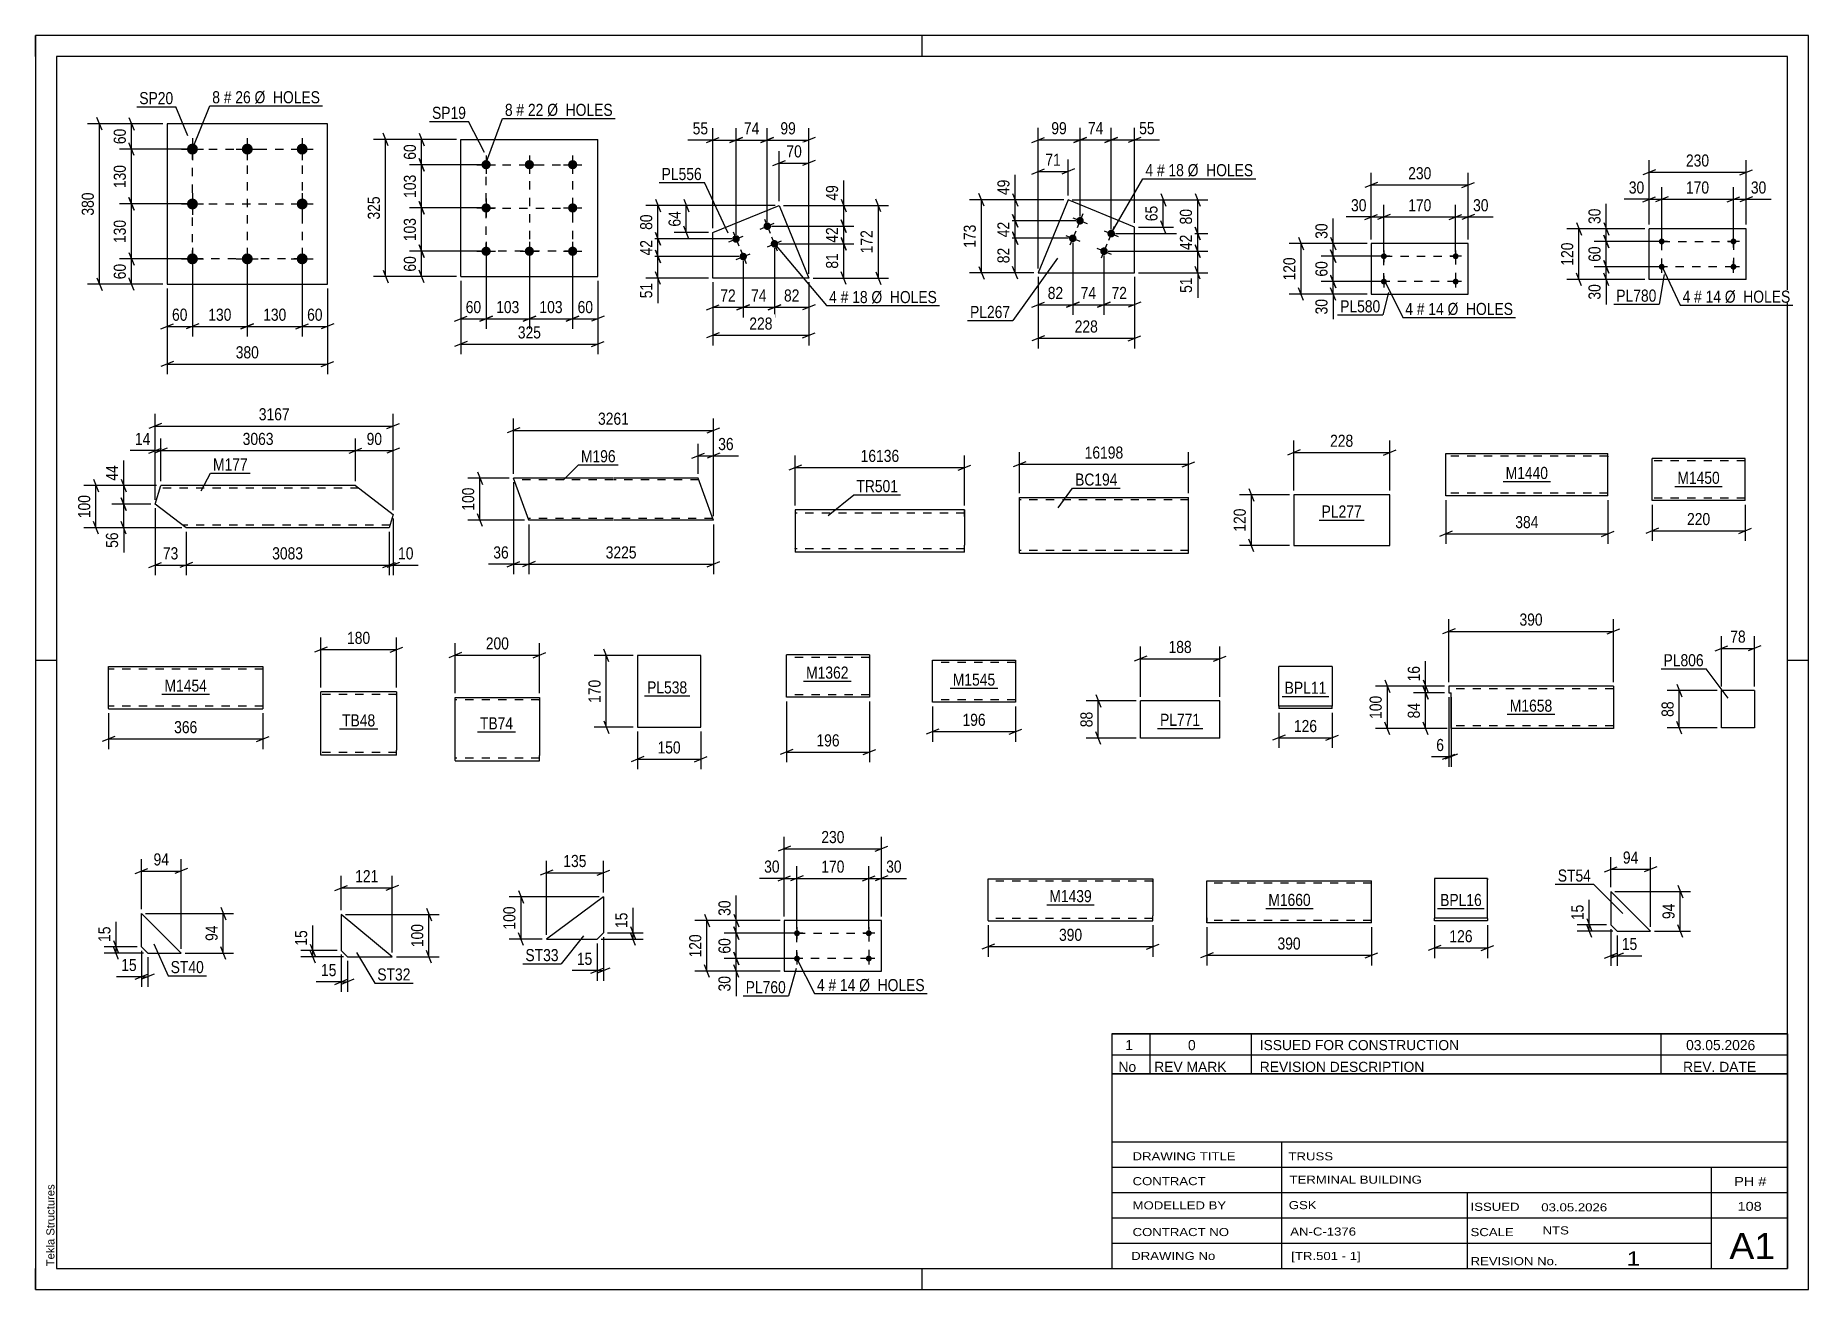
# Model space of a CAD drawing. Header units: millimetres. Extents: x 0 to 420, y 0 to 297.
import ezdxf

# ---------------------------------------------------------------- set-up
doc = ezdxf.new("R2010")
doc.units = ezdxf.units.MM
doc.linetypes.add('DXK_LINE_DOT2', pattern=[3.9198, 1.9599, -1.9599])
doc.styles.add('Arial', font='ARIAL.TTF', dxfattribs={"height": 0.2})
doc.styles.add('Arial Narrow', font='ARIALN.TTF', dxfattribs={"height": 0.2})

# ---------------------------------------------------------------- blocks, each defined once
blk = doc.blocks.new('Unknown-814463964-29984')
at = {"color": 7, "linetype": 'Continuous'}
for p, q in [((255, 60.55), (415, 60.55)), ((415, 60.55), (255, 60.55)), ((255, 60.55), (255, 55.55)), ((264, 60.55), (264, 55.55)), ((288, 60.55), (288, 55.55)), ((385, 60.55), (385, 55.55)), ((415, 60.55), (415, 55.55)), ((255, 55.55), (415, 55.55)), ((255, 55.55), (255, 51.05)), ((255, 55.55), (415, 55.55)), ((264, 55.55), (264, 51.05)), ((288, 55.55), (288, 51.05)), ((385, 55.55), (385, 51.05)), ((415, 55.55), (415, 51.05)), ((415, 51.05), (255, 51.05))]:
    blk.add_line(p, q, dxfattribs=at)
at = {"color": 7, "linetype": 'Continuous', "style": 'Arial Narrow'}
for s, height, width, p in [('1', 2.39, 1.196471, (258.16, 56.7)), ('0', 2.39, 1.196471, (273, 56.7)), ('ISSUED FOR CONSTRUCTION', 2.3861, 1.196471, (290, 56.7)), ('03.05.2026', 2.386, 1.196471, (391, 56.7)), ('No', 2.386, 1.2, (256.54, 51.55)), ('REV MARK', 2.386, 1.2, (265, 51.55)), ('REVISION DESCRIPTION', 2.3861, 1.2, (290, 51.55)), ('REV. DATE', 2.386, 1.2, (390.28, 51.55))]:
    blk.add_text(s, height=height, dxfattribs=dict(at, width=width)).set_placement(p)
blk = doc.blocks.new('Unknown-814463964-1135')
at = {"color": 5, "linetype": 'Continuous'}
for p, q in [((420, 297), (0, 297)), ((0, 297), (0, 0)), ((0, 292), (0, 297)), ((210, 292), (210, 297)), ((420, 0), (420, 297)), ((415, 292), (5, 292)), ((5, 292), (5, 5)), ((415, 5), (415, 292)), ((5, 149), (0, 149)), ((420, 149), (415, 149)), ((0, 0), (0, 5)), ((5, 5), (415, 5)), ((210, 0), (210, 5)), ((0, 0), (420, 0))]:
    blk.add_line(p, q, dxfattribs=at)
at = {"color": 174, "linetype": 'Continuous', "style": 'Arial'}
blk.add_text('Tekla Structures', height=1.9102, rotation=90, dxfattribs=at).set_placement((4.5, 5.5))
blk = doc.blocks.new('Unknown-814463964-29983')
at = {"color": 7, "linetype": 'Continuous'}
for p, q in [((255, 51.05), (255, 5)), ((255, 51.05), (415, 51.05)), ((415, 51), (415, 5)), ((255, 35), (415, 35)), ((295.14, 35), (295.14, 5)), ((255, 29), (415, 29)), ((397, 5.05), (397, 29.05)), ((255, 23), (415, 23)), ((339.14, 23), (339.14, 5)), ((255, 17), (415, 17)), ((255, 11), (397, 11)), ((255, 5), (415, 5))]:
    blk.add_line(p, q, dxfattribs=at)
at = {"color": 7, "style": 'Arial Narrow'}
for s, height, width, p in [('DRAWING TITLE', 1.9089, 1.425378, (259.88, 30.61)), ('TRUSS', 1.909, 1.425378, (296.81, 30.59)), ('CONTRACT', 1.909, 1.425378, (259.88, 24.71)), ('TERMINAL BUILDING', 1.9089, 1.425378, (297.06, 25.07)), ('MODELLED BY', 1.9089, 1.425378, (259.88, 18.98)), ('GSK', 1.909, 1.425378, (296.88, 19.04)), ('ISSUED', 1.909, 1.425378, (339.94, 18.64)), ('03.05.2026', 1.909, 1.425378, (356.69, 18.52)), ('CONTRACT NO', 1.9089, 1.425378, (259.88, 12.66)), ('AN-C-1376', 1.909, 1.425378, (297.23, 12.78)), ('SCALE', 1.909, 1.425378, (339.94, 12.65)), ('A1', 6.204, 1.25, (401.24, 7.2)), ('DRAWING No', 1.909, 1.425378, (259.56, 7)), ('[TR.501 - 1]', 1.9089, 1.425378, (297.46, 6.99)), ('1', 3.34, 1.5, (376.91, 5.68)), ('REVISION No.', 1.9089, 1.425378, (339.94, 5.77))]:
    blk.add_text(s, height=height, dxfattribs=dict(at, width=width)).set_placement(p)
at = {"color": 7, "linetype": 'Continuous', "style": 'Arial Narrow'}
for s, height, width, p in [('PH #', 2.1, 1.42538, (402.4, 24.55)), ('108', 2.1, 1.42538, (403.19, 18.65)), ('NTS', 1.909, 1.425378, (357, 13.05))]:
    blk.add_text(s, height=height, dxfattribs=dict(at, width=width)).set_placement(p)
blk = doc.blocks.new('Part-814463964-2185 - 2170')
at = {"color": 2, "linetype": 'Continuous'}
for p, q in [((85.56, 141.55), (67.56, 141.55)), ((67.56, 126.64), (67.56, 141.55)), ((85.56, 141.55), (85.56, 127.75)), ((67.56, 126.55), (67.56, 126.64)), ((85.56, 126.55), (67.56, 126.55)), ((85.56, 126.55), (85.56, 127.75))]:
    blk.add_line(p, q, dxfattribs=at)
at = {"color": 7, "linetype": 'DXK_LINE_DOT2'}
for p, q in [((85.56, 140.95), (67.56, 140.95)), ((85.56, 140.9), (85.56, 140.95)), ((85.56, 140.95), (85.56, 140.9)), ((85.56, 140.8), (85.56, 140.9)), ((85.56, 140.9), (85.56, 140.8)), ((67.56, 127.15), (67.56, 127.19)), ((85.56, 127.15), (67.56, 127.15)), ((85.56, 127.19), (85.56, 127.52)), ((85.56, 127.15), (85.56, 127.19))]:
    blk.add_line(p, q, dxfattribs=at)
blk = doc.blocks.new('Part-814463964-25852 - 25851')
at = {"color": 2, "linetype": 'Continuous'}
for p, q in [((407.19, 141.85), (399.39, 141.85)), ((399.39, 133.05), (399.39, 141.85)), ((407.19, 141.85), (407.19, 133.05)), ((407.19, 133.05), (399.39, 133.05))]:
    blk.add_line(p, q, dxfattribs=at)
blk = doc.blocks.new('Part-814463964-1915 - 1899')
at = {"color": 2, "linetype": 'Continuous'}
for p, q in [((199.99, 184.65), (179.99, 184.65)), ((179.99, 184.65), (179.99, 174.65)), ((220.09, 184.65), (200.09, 184.65)), ((220.09, 184.65), (220.09, 183.05)), ((220.09, 183.05), (220.09, 176.25)), ((199.99, 174.65), (179.99, 174.65)), ((220.09, 174.65), (200.09, 174.65)), ((220.09, 174.65), (220.09, 176.25))]:
    blk.add_line(p, q, dxfattribs=at)
at = {"color": 7, "linetype": 'DXK_LINE_DOT2'}
for p, q in [((199.99, 183.85), (179.99, 183.85)), ((220.09, 183.85), (200.09, 183.85)), ((220.09, 183.05), (220.09, 184.53)), ((179.99, 175.45), (179.99, 175.51)), ((199.99, 175.45), (179.99, 175.45)), ((220.09, 175.45), (200.09, 175.45)), ((220.09, 175.51), (220.09, 176.25)), ((220.09, 175.45), (220.09, 175.51)), ((220.09, 175.45), (220.09, 175.51))]:
    blk.add_line(p, q, dxfattribs=at)
blk = doc.blocks.new('Part-814463964-1383 - 1355')
at = {"color": 2, "linetype": 'Continuous'}
for p, q in [((28.33, 186.02), (29.71, 190.42)), ((55.68, 190.42), (29.71, 190.42)), ((75.78, 190.42), (55.78, 190.42)), ((75.78, 190.42), (84.77, 183.57)), ((35.68, 180.42), (28.33, 186.02)), ((84.77, 183.57), (83.79, 180.42)), ((55.68, 180.42), (35.68, 180.42)), ((83.79, 180.42), (55.78, 180.42))]:
    blk.add_line(p, q, dxfattribs=at)
at = {"color": 7, "linetype": 'DXK_LINE_DOT2'}
for p, q in [((55.68, 189.82), (29.52, 189.82)), ((76.57, 189.82), (55.78, 189.82)), ((35.68, 180.42), (34.66, 181.2)), ((55.68, 181.02), (34.89, 181.02)), ((83.98, 181.02), (55.78, 181.02))]:
    blk.add_line(p, q, dxfattribs=at)
blk = doc.blocks.new('Part-814463964-2217 - 2201')
at = {"color": 2, "linetype": 'Continuous'}
for p, q in [((72.43, 88.82), (72.43, 80.32)), ((84.51, 78.82), (72.43, 88.82)), ((72.43, 80.32), (73.93, 78.82)), ((73.93, 78.82), (84.51, 78.82))]:
    blk.add_line(p, q, dxfattribs=at)
blk = doc.blocks.new('Part-814463964-25859 - 25858')
at = {"color": 2, "linetype": 'Continuous'}
for p, q in [((343.97, 97.33), (331.37, 97.33)), ((331.37, 97.33), (331.37, 87.93)), ((343.97, 87.93), (343.97, 97.33)), ((343.97, 87.93), (331.37, 87.93)), ((331.37, 87.38), (331.37, 87.93)), ((331.37, 87.33), (331.37, 87.38)), ((343.97, 87.33), (331.37, 87.33)), ((343.97, 87.89), (343.97, 87.93)), ((343.97, 87.89), (343.97, 87.38)), ((343.97, 87.33), (343.97, 87.38))]:
    blk.add_line(p, q, dxfattribs=at)
at = {"color": 7, "linetype": 'DXK_LINE_DOT2'}
for p, q in [((343.97, 97.33), (343.97, 96.99)), ((331.37, 87.33), (331.37, 87.38)), ((343.97, 87.33), (343.97, 87.38))]:
    blk.add_line(p, q, dxfattribs=at)
blk = doc.blocks.new('Part-814463964-1727 - 1725')
at = {"color": 2, "linetype": 'Continuous'}
for p, q in [((136.87, 192.19), (113.23, 192.19)), ((116.87, 182.19), (113.23, 192.19)), ((156.97, 192.19), (136.97, 192.19)), ((160.32, 182.99), (156.97, 192.19)), ((136.87, 182.19), (116.87, 182.19)), ((160.61, 182.19), (136.97, 182.19)), ((160.61, 182.19), (160.32, 182.99))]:
    blk.add_line(p, q, dxfattribs=at)
at = {"color": 7, "linetype": 'DXK_LINE_DOT2'}
for p, q in [((136.87, 191.79), (113.38, 191.79)), ((157.12, 191.79), (136.97, 191.79)), ((136.87, 182.59), (116.72, 182.59)), ((116.78, 182.43), (116.87, 182.19)), ((160.46, 182.59), (136.97, 182.59)), ((160.59, 182.25), (160.52, 182.43)), ((160.61, 182.19), (160.59, 182.25))]:
    blk.add_line(p, q, dxfattribs=at)
blk = doc.blocks.new('Part-814463964-1953 - 1937')
at = {"color": 2, "linetype": 'Continuous'}
for p, q in [((100.75, 239.9), (100.75, 272.4)), ((100.75, 272.4), (133.25, 272.4)), ((133.25, 239.9), (133.25, 272.4)), ((100.75, 239.9), (133.25, 239.9))]:
    blk.add_line(p, q, dxfattribs=at)
blk = doc.blocks.new('Bolt-814463964-1986 - 1937')
at = {"linetype": 'Continuous'}
for points in [[(106.75, 267.5, -1), (106.75, 265.3, -1)], [(117, 267.5, -1), (117, 265.3, -1)], [(127.25, 267.5, -1), (127.25, 265.3, -1)], [(106.75, 257.25, -1), (106.75, 255.05, -1)], [(127.25, 257.25, -1), (127.25, 255.05, -1)], [(106.75, 247, -1), (106.75, 244.8, -1)], [(117, 247, -1), (117, 244.8, -1)], [(127.25, 247, -1), (127.25, 244.8, -1)]]:
    blk.add_hatch(color=1, dxfattribs=at).paths.add_polyline_path(points)
at = {"color": 1, "linetype": 'Continuous'}
for p, q in [((104.55, 266.4), (108.95, 266.4)), ((106.75, 268.6), (106.75, 264.2)), ((114.8, 266.4), (119.2, 266.4)), ((117, 268.6), (117, 264.2)), ((125.05, 266.4), (129.45, 266.4)), ((127.25, 268.6), (127.25, 264.2)), ((106.75, 258.35), (106.75, 253.95)), ((127.25, 258.35), (127.25, 253.95)), ((104.55, 256.15), (108.95, 256.15)), ((125.05, 256.15), (129.45, 256.15)), ((106.75, 248.1), (106.75, 243.7)), ((117, 248.1), (117, 243.7)), ((127.25, 248.1), (127.25, 243.7)), ((104.55, 245.9), (108.95, 245.9)), ((114.8, 245.9), (119.2, 245.9)), ((125.05, 245.9), (129.45, 245.9))]:
    blk.add_line(p, q, dxfattribs=at)
blk = doc.blocks.new('Part-814463964-25866 - 25865')
at = {"color": 2, "linetype": 'Continuous'}
for p, q in [((382.55, 84.86), (373.15, 94.26)), ((373.15, 94.26), (373.15, 86.36)), ((373.15, 86.36), (374.65, 84.86)), ((374.65, 84.86), (382.55, 84.86))]:
    blk.add_line(p, q, dxfattribs=at)
blk = doc.blocks.new('Part-814463964-2102 - 2088')
at = {"color": 2, "linetype": 'Continuous'}
for p, q in [((320.8, 188.23), (298.04, 188.23)), ((298.04, 188.23), (298.04, 176.23)), ((320.8, 176.23), (320.8, 188.23)), ((298.04, 176.23), (320.8, 176.23))]:
    blk.add_line(p, q, dxfattribs=at)
blk = doc.blocks.new('Part-814463964-2143 - 2129')
at = {"color": 2, "linetype": 'Continuous'}
for p, q in [((157.59, 150.18), (142.59, 150.18)), ((142.59, 150.18), (142.59, 133.18)), ((157.59, 133.18), (157.59, 150.18)), ((142.59, 133.18), (157.59, 133.18))]:
    blk.add_line(p, q, dxfattribs=at)
blk = doc.blocks.new('Part-814463964-2277 - 2261')
at = {"color": 2, "linetype": 'Continuous'}
for p, q in [((134.54, 92.99), (121.04, 82.99)), ((134.54, 92.99), (134.54, 84.49)), ((134.54, 84.49), (133.04, 82.99)), ((121.04, 82.99), (133.04, 82.99))]:
    blk.add_line(p, q, dxfattribs=at)
blk = doc.blocks.new('Part-814463964-2343 - 2328')
at = {"color": 2, "linetype": 'Continuous'}
for p, q in [((99.42, 125.33), (99.42, 140.24)), ((99.42, 140.24), (119.42, 140.24)), ((119.42, 140.24), (119.42, 126.44)), ((119.42, 125.24), (119.42, 126.44)), ((99.42, 125.33), (99.42, 125.24)), ((99.42, 125.24), (119.42, 125.24))]:
    blk.add_line(p, q, dxfattribs=at)
at = {"color": 7, "linetype": 'DXK_LINE_DOT2'}
for p, q in [((119.42, 139.64), (99.42, 139.64)), ((119.42, 139.64), (119.42, 139.59)), ((119.42, 139.59), (119.42, 139.64)), ((119.42, 139.5), (119.42, 139.59)), ((119.42, 139.59), (119.42, 139.5)), ((119.42, 125.88), (119.42, 126.21)), ((99.42, 125.84), (99.42, 125.88)), ((119.42, 125.84), (99.42, 125.84)), ((119.42, 125.84), (119.42, 125.88))]:
    blk.add_line(p, q, dxfattribs=at)
blk = doc.blocks.new('Bolt-814463964-2393 - 2359')
at = {"linetype": 'Continuous'}
for points in [[(37.18, 271.39, -1), (37.18, 268.79, -1)], [(50.18, 271.39, -1), (50.18, 268.79, -1)], [(63.18, 271.39, -1), (63.18, 268.79, -1)], [(37.18, 258.39, -1), (37.18, 255.79, -1)], [(63.18, 258.39, -1), (63.18, 255.79, -1)], [(37.18, 245.39, -1), (37.18, 242.79, -1)], [(50.18, 245.39, -1), (50.18, 242.79, -1)], [(63.18, 245.39, -1), (63.18, 242.79, -1)]]:
    blk.add_hatch(color=1, dxfattribs=at).paths.add_polyline_path(points)
at = {"color": 1, "linetype": 'Continuous'}
for p, q in [((34.58, 270.09), (39.78, 270.09)), ((37.18, 272.69), (37.18, 267.49)), ((47.58, 270.09), (52.78, 270.09)), ((50.18, 272.69), (50.18, 267.49)), ((60.58, 270.09), (65.78, 270.09)), ((63.18, 272.69), (63.18, 267.49)), ((34.58, 257.09), (39.78, 257.09)), ((37.18, 259.69), (37.18, 254.49)), ((60.58, 257.09), (65.78, 257.09)), ((63.18, 259.69), (63.18, 254.49)), ((34.58, 244.09), (39.78, 244.09)), ((37.18, 246.69), (37.18, 241.49)), ((47.58, 244.09), (52.78, 244.09)), ((50.18, 246.69), (50.18, 241.49)), ((60.58, 244.09), (65.78, 244.09)), ((63.18, 246.69), (63.18, 241.49))]:
    blk.add_line(p, q, dxfattribs=at)
blk = doc.blocks.new('Part-814463964-2408 - 2359')
at = {"color": 2, "linetype": 'Continuous'}
for p, q in [((69.18, 276.09), (31.18, 276.09)), ((31.18, 276.09), (31.18, 238.09)), ((69.18, 238.09), (69.18, 276.09)), ((31.18, 238.09), (69.18, 238.09))]:
    blk.add_line(p, q, dxfattribs=at)
blk = doc.blocks.new('Part-814463964-2523 - 2509')
at = {"color": 2, "linetype": 'Continuous'}
for p, q in [((197.54, 150.28), (177.93, 150.28)), ((177.93, 140.28), (177.93, 150.28)), ((197.54, 150.28), (197.54, 140.28)), ((197.54, 140.28), (177.93, 140.28))]:
    blk.add_line(p, q, dxfattribs=at)
at = {"color": 7, "linetype": 'DXK_LINE_DOT2'}
for p, q in [((197.54, 149.68), (177.93, 149.68)), ((197.54, 149.64), (197.54, 149.68)), ((197.54, 149.68), (197.54, 149.64)), ((197.54, 149.54), (197.54, 149.64)), ((197.54, 149.64), (197.54, 149.54)), ((177.93, 140.88), (177.93, 140.93)), ((197.54, 140.88), (177.93, 140.88))]:
    blk.add_line(p, q, dxfattribs=at)
blk = doc.blocks.new('Bolt-814463964-2591 - 2542')
at = {"linetype": 'Continuous'}
for points in [[(319.41, 244.01, -1), (319.41, 245.41, -1)], [(336.41, 244.01, -1), (336.41, 245.41, -1)], [(319.41, 238.01, -1), (319.41, 239.41, -1)], [(336.41, 238.01, -1), (336.41, 239.41, -1)]]:
    blk.add_hatch(color=1, dxfattribs=at).paths.add_polyline_path(points)
at = {"color": 1, "linetype": 'Continuous'}
for p, q in [((320.81, 244.71), (318.01, 244.71)), ((319.41, 246.11), (319.41, 243.31)), ((337.81, 244.71), (335.01, 244.71)), ((336.41, 246.11), (336.41, 243.31)), ((319.41, 240.11), (319.41, 237.31)), ((336.41, 240.11), (336.41, 237.31)), ((320.81, 238.71), (318.01, 238.71)), ((337.81, 238.71), (335.01, 238.71))]:
    blk.add_line(p, q, dxfattribs=at)
blk = doc.blocks.new('Part-814463964-2558 - 2542')
at = {"color": 2, "linetype": 'Continuous'}
for p, q in [((339.41, 247.71), (316.41, 247.71)), ((316.41, 247.71), (316.41, 235.71)), ((339.41, 235.71), (339.41, 247.71)), ((316.41, 235.71), (339.41, 235.71))]:
    blk.add_line(p, q, dxfattribs=at)
blk = doc.blocks.new('Part-814463964-2781 - 2767')
at = {"color": 2, "linetype": 'Continuous'}
for p, q in [((334.08, 197.97), (372.48, 197.98)), ((334.08, 187.97), (334.08, 197.97)), ((372.48, 187.98), (372.48, 197.98)), ((372.48, 187.98), (334.08, 187.97))]:
    blk.add_line(p, q, dxfattribs=at)
at = {"color": 7, "linetype": 'DXK_LINE_DOT2'}
for p, q in [((372.48, 197.38), (334.08, 197.37)), ((372.48, 197.34), (372.48, 197.38)), ((372.48, 197.38), (372.48, 197.34)), ((372.48, 197.24), (372.48, 197.34)), ((372.48, 197.34), (372.48, 197.24)), ((372.48, 188.58), (334.08, 188.57))]:
    blk.add_line(p, q, dxfattribs=at)
blk = doc.blocks.new('Part-814463964-2814 - 2800')
at = {"color": 2, "linetype": 'Continuous'}
for p, q in [((212.52, 139.08), (212.52, 149.08)), ((212.52, 149.08), (232.14, 149.08)), ((232.14, 149.08), (232.14, 139.08)), ((232.14, 139.08), (212.52, 139.08))]:
    blk.add_line(p, q, dxfattribs=at)
at = {"color": 7, "linetype": 'DXK_LINE_DOT2'}
for p, q in [((232.14, 148.48), (212.52, 148.48)), ((232.14, 148.43), (232.14, 148.48)), ((232.14, 148.48), (232.14, 148.43)), ((232.14, 148.43), (232.14, 148.33)), ((232.14, 148.33), (232.14, 148.43)), ((212.52, 139.68), (212.52, 139.72)), ((232.14, 139.68), (212.52, 139.68))]:
    blk.add_line(p, q, dxfattribs=at)
blk = doc.blocks.new('Bolt-814463964-2867 - 2833')
at = {"linetype": 'Continuous'}
for points in [[(385.22, 247.52, -1), (385.22, 248.92, -1)], [(402.22, 247.52, -1), (402.22, 248.92, -1)], [(385.22, 241.52, -1), (385.22, 242.92, -1)], [(402.22, 241.52, -1), (402.22, 242.92, -1)]]:
    blk.add_hatch(color=1, dxfattribs=at).paths.add_polyline_path(points)
at = {"color": 1, "linetype": 'Continuous'}
for p, q in [((386.62, 248.22), (383.82, 248.22)), ((385.22, 246.82), (385.22, 249.62)), ((403.62, 248.22), (400.82, 248.22)), ((402.22, 246.82), (402.22, 249.62)), ((385.22, 240.82), (385.22, 243.62)), ((402.22, 240.82), (402.22, 243.62)), ((386.62, 242.22), (383.82, 242.22)), ((403.62, 242.22), (400.82, 242.22))]:
    blk.add_line(p, q, dxfattribs=at)
blk = doc.blocks.new('Part-814463964-2882 - 2833')
at = {"color": 2, "linetype": 'Continuous'}
for p, q in [((405.22, 251.22), (382.22, 251.22)), ((382.22, 239.22), (382.22, 251.22)), ((405.22, 239.22), (405.22, 251.22)), ((405.22, 239.22), (382.22, 239.22))]:
    blk.add_line(p, q, dxfattribs=at)
blk = doc.blocks.new('Part-814463964-3030 - 3014')
at = {"color": 2, "linetype": 'Continuous'}
for p, q in [((233.06, 174.39), (233.06, 187.59)), ((233.06, 187.59), (253.06, 187.59)), ((253.16, 187.59), (273.16, 187.59)), ((273.16, 174.39), (273.16, 187.59)), ((233.06, 174.39), (253.06, 174.39)), ((253.16, 174.39), (273.16, 174.39))]:
    blk.add_line(p, q, dxfattribs=at)
at = {"color": 7, "linetype": 'DXK_LINE_DOT2'}
for p, q in [((253.06, 186.99), (233.06, 186.99)), ((273.16, 186.99), (253.16, 186.99)), ((253.06, 174.99), (233.06, 174.99)), ((233.06, 174.48), (233.06, 174.39)), ((273.16, 174.99), (253.16, 174.99)), ((273.16, 174.39), (273.16, 174.48))]:
    blk.add_line(p, q, dxfattribs=at)
blk = doc.blocks.new('Bolt-814463964-3051 - 3049')
at = {"linetype": 'Continuous'}
for points in [[(174.19, 252.17, -1), (172.52, 251.49, -1)], [(166.78, 249.15, -1), (165.11, 248.47, -1)], [(175.89, 248, -1), (174.22, 247.32, -1)], [(168.48, 244.98, -1), (166.81, 244.3, -1)]]:
    blk.add_hatch(color=1, dxfattribs=at).paths.add_polyline_path(points)
at = {"color": 1, "linetype": 'Continuous'}
for p, q in [((171.69, 251.15), (175.02, 252.51)), ((172.68, 253.5), (174.03, 250.16)), ((164.28, 248.13), (167.61, 249.49)), ((165.27, 250.48), (166.63, 247.14)), ((173.39, 246.98), (176.72, 248.34)), ((174.37, 249.33), (175.73, 246)), ((165.98, 243.96), (169.31, 245.32)), ((166.97, 246.31), (168.32, 242.98))]:
    blk.add_line(p, q, dxfattribs=at)
blk = doc.blocks.new('Part-814463964-3066 - 3049')
at = {"color": 2, "linetype": 'Continuous'}
for p, q in [((160.46, 250.35), (176.2, 256.77)), ((176.2, 256.77), (183.22, 239.54)), ((160.46, 239.54), (160.46, 250.35)), ((183.22, 239.54), (160.46, 239.54))]:
    blk.add_line(p, q, dxfattribs=at)
blk = doc.blocks.new('Part-814463964-5472 - 5471')
at = {"color": 2, "linetype": 'Continuous'}
for p, q in [((17.29, 137.63), (17.29, 147.54)), ((17.29, 147.54), (53.89, 147.54)), ((53.89, 147.54), (53.89, 137.54)), ((17.29, 137.63), (17.29, 137.54)), ((17.29, 137.54), (53.89, 137.54))]:
    blk.add_line(p, q, dxfattribs=at)
at = {"color": 7, "linetype": 'DXK_LINE_DOT2'}
for p, q in [((53.89, 147.45), (53.89, 147.54)), ((53.89, 146.94), (17.29, 146.94)), ((17.29, 138.14), (17.29, 138.18)), ((53.89, 138.14), (17.29, 138.14)), ((53.89, 138.14), (53.89, 138.18))]:
    blk.add_line(p, q, dxfattribs=at)
blk = doc.blocks.new('Part-814463964-5543 - 5542')
at = {"color": 2, "linetype": 'Continuous'}
for p, q in [((200.39, 87.38), (177.39, 87.38)), ((177.39, 87.38), (177.39, 75.38)), ((200.39, 75.38), (200.39, 87.38)), ((177.39, 75.38), (200.39, 75.38))]:
    blk.add_line(p, q, dxfattribs=at)
blk = doc.blocks.new('Bolt-814463964-5544 - 5542')
at = {"linetype": 'Continuous'}
for points in [[(180.39, 83.68, -1), (180.39, 85.08, -1)], [(197.39, 83.68, -1), (197.39, 85.08, -1)], [(180.39, 77.68, -1), (180.39, 79.08, -1)], [(197.39, 77.68, -1), (197.39, 79.08, -1)]]:
    blk.add_hatch(color=1, dxfattribs=at).paths.add_polyline_path(points)
at = {"color": 1, "linetype": 'Continuous'}
for p, q in [((181.79, 84.38), (178.99, 84.38)), ((180.39, 85.78), (180.39, 82.98)), ((198.79, 84.38), (195.99, 84.38)), ((197.39, 85.78), (197.39, 82.98)), ((181.79, 78.38), (178.99, 78.38)), ((180.39, 79.78), (180.39, 76.98)), ((198.79, 78.38), (195.99, 78.38)), ((197.39, 79.78), (197.39, 76.98))]:
    blk.add_line(p, q, dxfattribs=at)
blk = doc.blocks.new('Part-814463964-5691 - 5690')
at = {"color": 2, "linetype": 'Continuous'}
for p, q in [((307.14, 147.58), (294.54, 147.58)), ((294.54, 138.25), (294.54, 147.58)), ((307.14, 147.58), (307.14, 147.54)), ((307.14, 147.54), (307.14, 138.18)), ((294.54, 138.18), (294.54, 138.25)), ((307.14, 138.18), (294.54, 138.18)), ((294.54, 138.18), (294.54, 137.63)), ((294.54, 137.63), (294.54, 137.58)), ((307.14, 137.58), (294.54, 137.58)), ((307.14, 138.14), (307.14, 138.18)), ((307.14, 137.63), (307.14, 138.14)), ((307.14, 137.58), (307.14, 137.63))]:
    blk.add_line(p, q, dxfattribs=at)
at = {"color": 7, "linetype": 'DXK_LINE_DOT2'}
for p, q in [((307.14, 147.58), (307.14, 147.25)), ((294.54, 137.58), (294.54, 137.63)), ((307.14, 137.58), (307.14, 137.63))]:
    blk.add_line(p, q, dxfattribs=at)
blk = doc.blocks.new('Part-814463964-5719 - 5718')
at = {"color": 2, "linetype": 'Continuous'}
for p, q in [((25.1, 81.19), (25.1, 89.09)), ((25.1, 89.09), (34.5, 79.69)), ((25.1, 81.19), (26.6, 79.69)), ((26.6, 79.69), (34.5, 79.69))]:
    blk.add_line(p, q, dxfattribs=at)
blk = doc.blocks.new('Part-814463964-13714 - 13713')
at = {"color": 2, "linetype": 'Continuous'}
for p, q in [((404.96, 196.85), (382.96, 196.85)), ((382.96, 186.94), (382.96, 196.85)), ((404.96, 186.85), (404.96, 196.85)), ((382.96, 186.85), (382.96, 186.94)), ((404.96, 186.85), (382.96, 186.85))]:
    blk.add_line(p, q, dxfattribs=at)
at = {"color": 7, "linetype": 'DXK_LINE_DOT2'}
for p, q in [((404.96, 196.25), (382.96, 196.25)), ((382.96, 187.45), (382.96, 187.49)), ((404.96, 187.45), (382.96, 187.45)), ((404.96, 187.45), (404.96, 187.49))]:
    blk.add_line(p, q, dxfattribs=at)
blk = doc.blocks.new('Part-814463964-13761 - 13760')
at = {"color": 2, "linetype": 'Continuous'}
for p, q in [((280.55, 139.4), (261.74, 139.4)), ((261.74, 130.6), (261.74, 139.4)), ((280.55, 130.6), (280.55, 139.4)), ((280.55, 130.6), (261.74, 130.6))]:
    blk.add_line(p, q, dxfattribs=at)
blk = doc.blocks.new('Bolt-814463964-13785 - 13783')
at = {"linetype": 'Continuous'}
for points in [[(248.26, 252.78, -1), (246.6, 253.46, -1)], [(246.55, 248.62, -1), (244.88, 249.3, -1)], [(255.66, 249.73, -1), (253.99, 250.42, -1)], [(253.95, 245.57, -1), (252.28, 246.26, -1)]]:
    blk.add_hatch(color=1, dxfattribs=at).paths.add_polyline_path(points)
at = {"color": 1, "linetype": 'Continuous'}
for p, q in [((245.76, 253.81), (249.09, 252.44)), ((248.11, 254.79), (246.74, 251.46)), ((244.05, 249.65), (247.38, 248.28)), ((246.4, 250.63), (245.03, 247.3)), ((253.16, 250.76), (256.49, 249.39)), ((255.51, 251.74), (254.14, 248.41)), ((251.45, 246.6), (254.78, 245.23)), ((253.8, 247.58), (252.43, 244.25))]:
    blk.add_line(p, q, dxfattribs=at)
blk = doc.blocks.new('Part-814463964-13784 - 13783')
at = {"color": 2, "linetype": 'Continuous'}
for p, q in [((244.6, 258.07), (237.49, 240.81)), ((260.32, 251.6), (244.6, 258.07)), ((260.32, 240.81), (260.32, 251.6)), ((237.49, 240.81), (260.32, 240.81))]:
    blk.add_line(p, q, dxfattribs=at)
blk = doc.blocks.new('Part-814463964-25794 - 25793')
at = {"color": 2, "linetype": 'Continuous'}
for p, q in [((225.7, 87.37), (225.7, 97.28)), ((225.7, 97.28), (264.7, 97.28)), ((264.7, 97.28), (264.7, 88.48)), ((264.7, 87.28), (264.7, 88.48)), ((225.7, 87.37), (225.7, 87.28)), ((225.7, 87.28), (264.7, 87.28))]:
    blk.add_line(p, q, dxfattribs=at)
at = {"color": 7, "linetype": 'DXK_LINE_DOT2'}
for p, q in [((264.7, 96.68), (225.7, 96.68)), ((264.7, 96.68), (264.7, 96.63)), ((264.7, 96.63), (264.7, 96.68)), ((264.7, 96.54), (264.7, 96.63)), ((264.7, 96.63), (264.7, 96.54)), ((264.7, 87.92), (264.7, 88.25)), ((225.7, 87.88), (225.7, 87.92)), ((264.7, 87.88), (225.7, 87.88)), ((264.7, 87.88), (264.7, 87.92))]:
    blk.add_line(p, q, dxfattribs=at)
blk = doc.blocks.new('Part-814463964-25838 - 25837')
at = {"color": 2, "linetype": 'Continuous'}
for p, q in [((277.45, 95.62), (277.45, 96.82)), ((277.45, 96.82), (316.45, 96.82)), ((316.45, 86.82), (316.45, 96.82)), ((277.45, 88.02), (277.45, 95.62)), ((277.45, 86.91), (277.45, 88.02)), ((277.45, 86.82), (277.45, 86.91)), ((316.45, 86.82), (277.45, 86.82))]:
    blk.add_line(p, q, dxfattribs=at)
at = {"color": 7, "linetype": 'DXK_LINE_DOT2'}
for p, q in [((316.45, 96.22), (277.45, 96.22)), ((277.45, 88.02), (277.45, 87.17)), ((277.45, 87.42), (277.45, 87.47)), ((316.45, 87.42), (277.45, 87.42)), ((277.45, 86.82), (277.45, 86.82)), ((316.45, 87.42), (316.45, 87.47))]:
    blk.add_line(p, q, dxfattribs=at)
blk = doc.blocks.new('Part-814463964-25845 - 25844')
at = {"color": 2, "linetype": 'Continuous'}
for p, q in [((334.78, 142.88), (334.78, 141.28)), ((373.77, 142.88), (334.78, 142.88)), ((373.77, 142.88), (373.77, 142.79)), ((334.78, 141.28), (335.38, 141.28)), ((335.38, 132.98), (335.38, 141.28)), ((373.77, 142.79), (373.77, 141.68)), ((373.77, 141.68), (373.77, 132.88)), ((335.38, 132.88), (335.38, 132.98)), ((373.77, 132.88), (335.38, 132.88))]:
    blk.add_line(p, q, dxfattribs=at)
at = {"color": 7, "linetype": 'DXK_LINE_DOT2'}
for p, q in [((373.77, 142.28), (334.78, 142.28)), ((373.77, 142.53), (373.77, 141.68)), ((335.38, 133.53), (335.38, 133.62)), ((373.77, 133.48), (335.38, 133.48)), ((335.38, 132.98), (335.38, 132.88)), ((373.77, 133.53), (373.77, 133.62)), ((373.77, 133.48), (373.77, 133.53)), ((373.77, 133.48), (373.77, 133.53))]:
    blk.add_line(p, q, dxfattribs=at)
blk = doc.blocks.new('Rectangle-814463964-2074 - 1937')
at = {"color": 1, "linetype": 'DXK_LINE_DOT2'}
blk.add_lwpolyline([(106.75, 266.4), (127.25, 266.4), (127.25, 245.9), (106.75, 245.9), (106.75, 266.4)], close=True, dxfattribs=at)
blk = doc.blocks.new('Rectangle-814463964-2495 - 2359')
at = {"color": 1, "linetype": 'DXK_LINE_DOT2'}
blk.add_lwpolyline([(37.18, 270.09), (63.18, 270.09), (63.18, 244.09), (37.18, 244.09), (37.18, 270.09)], close=True, dxfattribs=at)
blk = doc.blocks.new('Rectangle-814463964-14443 - 2542')
at = {"color": 1, "linetype": 'DXK_LINE_DOT2'}
blk.add_lwpolyline([(319.41, 244.71), (336.41, 244.71), (336.41, 238.71), (319.41, 238.71), (319.41, 244.71)], close=True, dxfattribs=at)
blk = doc.blocks.new('Rectangle-814463964-2967 - 2833')
at = {"color": 1, "linetype": 'DXK_LINE_DOT2'}
blk.add_lwpolyline([(385.22, 248.22), (402.22, 248.22), (402.22, 242.22), (385.22, 242.22), (385.22, 248.22)], close=True, dxfattribs=at)
blk = doc.blocks.new('Rectangle-814463964-14484 - 5542')
at = {"color": 1, "linetype": 'DXK_LINE_DOT2'}
blk.add_lwpolyline([(180.39, 84.38), (197.39, 84.38), (197.39, 78.38), (180.39, 78.38), (180.39, 84.38)], close=True, dxfattribs=at)
blk = doc.blocks.new('Line-814463964-2067 - 1937')
at = {"color": 1, "linetype": 'DXK_LINE_DOT2'}
blk.add_line((106.75, 256.1), (127.25, 256.1), dxfattribs=at)
blk = doc.blocks.new('Line-814463964-2488 - 2359')
at = {"color": 1, "linetype": 'DXK_LINE_DOT2'}
blk.add_line((50.18, 270.09), (50.18, 244.09), dxfattribs=at)
blk = doc.blocks.new('Line-814463964-2059 - 1937')
at = {"color": 1, "linetype": 'DXK_LINE_DOT2'}
blk.add_line((117.05, 266.4), (117.05, 245.9), dxfattribs=at)
blk = doc.blocks.new('Line-814463964-2481 - 2359')
at = {"color": 1, "linetype": 'DXK_LINE_DOT2'}
blk.add_line((37.18, 257.09), (63.18, 257.09), dxfattribs=at)
blk = doc.blocks.new('StraightDimension-814463964-2187 - 2170')
at = {"color": 7, "linetype": 'Continuous'}
for p, q in [((69.06, 152.15), (66.06, 150.95)), ((67.56, 142.55), (67.56, 154.4)), ((67.56, 151.55), (85.56, 151.55)), ((84.06, 150.95), (87.06, 152.15)), ((85.56, 142.55), (85.56, 154.4))]:
    blk.add_line(p, q, dxfattribs=at)
at = {"color": 0}
blk.add_wipeout([(79.9, 152.3), (79.9, 156.5), (73.21, 156.5), (73.21, 152.3)], dxfattribs=at)
at = {"color": 3, "style": 'Arial Narrow'}
blk.add_text('180', height=2.863, dxfattribs=at).set_placement((73.81, 152.9))
blk = doc.blocks.new('StraightDimension-814463964-25932 - 25851')
at = {"color": 7, "linetype": 'Continuous'}
for p, q in [((388.79, 143.35), (389.99, 140.35)), ((398.39, 141.85), (386.54, 141.85)), ((389.39, 133.05), (389.39, 141.85)), ((389.99, 131.55), (388.79, 134.55)), ((398.39, 133.05), (386.54, 133.05))]:
    blk.add_line(p, q, dxfattribs=at)
at = {"color": 0}
blk.add_wipeout([(388.64, 139.88), (384.44, 139.88), (384.44, 135.02), (388.64, 135.02)], dxfattribs=at)
at = {"color": 3, "style": 'Arial Narrow'}
blk.add_text('88', height=2.863, rotation=90.0002, dxfattribs=at).set_placement((388.04, 135.62))
blk = doc.blocks.new('StraightDimension-814463964-25936 - 25851')
at = {"color": 7, "linetype": 'Continuous'}
for p, q in [((397.89, 151.25), (400.89, 152.45)), ((399.39, 142.85), (399.39, 154.7)), ((399.39, 151.85), (407.19, 151.85)), ((408.69, 152.45), (405.69, 151.25)), ((407.19, 142.85), (407.19, 154.7))]:
    blk.add_line(p, q, dxfattribs=at)
at = {"color": 0}
blk.add_wipeout([(405.72, 152.6), (405.72, 156.8), (400.86, 156.8), (400.86, 152.6)], dxfattribs=at)
at = {"color": 3, "style": 'Arial Narrow'}
blk.add_text('78', height=2.863, dxfattribs=at).set_placement((401.46, 153.2))
blk = doc.blocks.new('StraightDimension-814463964-1923 - 1899')
at = {"color": 7, "linetype": 'Continuous'}
for p, q in [((179.99, 185.65), (179.99, 197.5)), ((220.09, 185.65), (220.09, 197.5)), ((181.49, 195.25), (178.49, 194.05)), ((179.99, 194.65), (220.09, 194.65)), ((218.59, 194.05), (221.59, 195.25))]:
    blk.add_line(p, q, dxfattribs=at)
at = {"color": 0}
blk.add_wipeout([(205.21, 195.4), (205.21, 199.6), (194.87, 199.6), (194.87, 195.4)], dxfattribs=at)
at = {"color": 3, "style": 'Arial Narrow'}
blk.add_text('16136', height=2.863, dxfattribs=at).set_placement((195.47, 196))
blk = doc.blocks.new('StraightDimension-814463964-1392 - 1355')
at = {"color": 7, "linetype": 'Continuous'}
for p, q in [((27.33, 186.02), (18.06, 186.02)), ((20.31, 187.52), (21.51, 184.52)), ((20.91, 180.42), (20.91, 186.02)), ((21.51, 178.92), (20.31, 181.92)), ((34.68, 180.42), (18.06, 180.42))]:
    blk.add_line(p, q, dxfattribs=at)
at = {"color": 0}
blk.add_wipeout([(20.16, 179.9), (15.96, 179.9), (15.96, 175.04), (20.16, 175.04)], dxfattribs=at)
at = {"color": 7, "linetype": 'Continuous'}
blk.add_line((20.91, 180.42), (20.91, 174.52), dxfattribs=at)
blk.add_line((20.91, 180.42), (20.91, 174.52), dxfattribs=at)
at = {"color": 3, "style": 'Arial Narrow'}
blk.add_text('56', height=2.863, rotation=90.0002, dxfattribs=at).set_placement((19.56, 175.64))
blk = doc.blocks.new('StraightDimension-814463964-1433 - 1355')
at = {"color": 7, "linetype": 'Continuous'}
for p, q in [((28.71, 190.42), (18.06, 190.42)), ((20.31, 191.92), (21.51, 188.92)), ((20.91, 186.02), (20.91, 190.42)), ((27.33, 186.02), (18.06, 186.02)), ((21.51, 184.52), (20.31, 187.52))]:
    blk.add_line(p, q, dxfattribs=at)
at = {"color": 0}
blk.add_wipeout([(20.16, 195.8), (15.96, 195.8), (15.96, 190.95), (20.16, 190.95)], dxfattribs=at)
at = {"color": 7, "linetype": 'Continuous'}
blk.add_line((20.91, 190.42), (20.91, 196.33), dxfattribs=at)
blk.add_line((20.91, 190.42), (20.91, 196.33), dxfattribs=at)
at = {"color": 3, "style": 'Arial Narrow'}
blk.add_text('44', height=2.863, rotation=90.0002, dxfattribs=at).set_placement((19.56, 191.55))
blk = doc.blocks.new('StraightDimension-814463964-1499 - 1355')
at = {"color": 7, "linetype": 'Continuous'}
for p, q in [((28.33, 187.02), (28.33, 207.36)), ((84.77, 184.57), (84.77, 207.36)), ((29.83, 205.11), (26.83, 203.91)), ((28.33, 204.51), (84.77, 204.51)), ((83.27, 203.91), (86.27, 205.11))]:
    blk.add_line(p, q, dxfattribs=at)
at = {"color": 0}
blk.add_wipeout([(60.81, 205.26), (60.81, 209.46), (52.3, 209.46), (52.3, 205.26)], dxfattribs=at)
at = {"color": 3, "style": 'Arial Narrow'}
blk.add_text('3167', height=2.863, dxfattribs=at).set_placement((52.9, 205.86))
blk = doc.blocks.new('StraightDimension-814463964-1467 - 1355')
at = {"color": 7, "linetype": 'Continuous'}
for p, q in [((28.71, 190.42), (11.47, 190.42)), ((13.72, 191.92), (14.92, 188.92)), ((14.32, 180.42), (14.32, 190.42)), ((14.92, 178.92), (13.72, 181.92)), ((34.68, 180.42), (11.47, 180.42))]:
    blk.add_line(p, q, dxfattribs=at)
at = {"color": 0}
blk.add_wipeout([(13.57, 188.77), (9.37, 188.77), (9.37, 182.08), (13.57, 182.08)], dxfattribs=at)
at = {"color": 3, "style": 'Arial Narrow'}
blk.add_text('100', height=2.863, rotation=90.0002, dxfattribs=at).set_placement((12.97, 182.68))
blk = doc.blocks.new('StraightDimension-814463964-1534 - 1355')
at = {"color": 7, "linetype": 'Continuous'}
for p, q in [((26.83, 198.07), (29.83, 199.27)), ((31.21, 199.27), (28.21, 198.07)), ((28.33, 187.02), (28.33, 201.52)), ((28.33, 198.67), (29.71, 198.67)), ((29.71, 191.42), (29.71, 201.52))]:
    blk.add_line(p, q, dxfattribs=at)
at = {"color": 0}
blk.add_wipeout([(27.81, 199.42), (27.81, 203.62), (22.95, 203.62), (22.95, 199.42)], dxfattribs=at)
at = {"color": 7, "linetype": 'Continuous'}
blk.add_line((28.33, 198.67), (22.43, 198.67), dxfattribs=at)
blk.add_line((28.33, 198.67), (22.43, 198.67), dxfattribs=at)
at = {"color": 3, "style": 'Arial Narrow'}
blk.add_text('14', height=2.863, dxfattribs=at).set_placement((23.55, 200.02))
blk = doc.blocks.new('StraightDimension-814463964-1565 - 1355')
at = {"color": 7, "linetype": 'Continuous'}
for p, q in [((74.28, 198.07), (77.28, 199.27)), ((75.78, 191.42), (75.78, 201.52)), ((75.78, 198.67), (84.77, 198.67)), ((86.27, 199.27), (83.27, 198.07)), ((84.77, 184.57), (84.77, 201.52))]:
    blk.add_line(p, q, dxfattribs=at)
at = {"color": 0}
blk.add_wipeout([(82.7, 199.42), (82.7, 203.62), (77.85, 203.62), (77.85, 199.42)], dxfattribs=at)
at = {"color": 3, "style": 'Arial Narrow'}
blk.add_text('90', height=2.863, dxfattribs=at).set_placement((78.45, 200.02))
blk = doc.blocks.new('StraightDimension-814463964-1596 - 1355')
at = {"color": 7, "linetype": 'Continuous'}
for p, q in [((31.21, 199.27), (28.21, 198.07)), ((29.71, 191.42), (29.71, 201.52)), ((29.71, 198.67), (75.78, 198.67)), ((74.28, 198.07), (77.28, 199.27)), ((75.78, 191.42), (75.78, 201.52))]:
    blk.add_line(p, q, dxfattribs=at)
at = {"color": 0}
blk.add_wipeout([(57, 199.42), (57, 203.62), (48.49, 203.62), (48.49, 199.42)], dxfattribs=at)
at = {"color": 3, "style": 'Arial Narrow'}
blk.add_text('3063', height=2.863, dxfattribs=at).set_placement((49.09, 200.02))
blk = doc.blocks.new('StraightDimension-814463964-1628 - 1355')
at = {"color": 7, "linetype": 'Continuous'}
for p, q in [((84.77, 182.57), (84.77, 169.17)), ((83.79, 179.42), (83.79, 169.17)), ((82.29, 170.97), (85.29, 172.17)), ((86.27, 172.17), (83.27, 170.97)), ((83.79, 171.57), (84.77, 171.57))]:
    blk.add_line(p, q, dxfattribs=at)
at = {"color": 0}
blk.add_wipeout([(90.15, 172.32), (90.15, 176.52), (85.3, 176.52), (85.3, 172.32)], dxfattribs=at)
at = {"color": 7, "linetype": 'Continuous'}
blk.add_line((84.77, 171.57), (90.68, 171.57), dxfattribs=at)
blk.add_line((84.77, 171.57), (90.68, 171.57), dxfattribs=at)
at = {"color": 3, "style": 'Arial Narrow'}
blk.add_text('10', height=2.863, dxfattribs=at).set_placement((85.9, 172.92))
blk = doc.blocks.new('StraightDimension-814463964-1659 - 1355')
at = {"color": 7, "linetype": 'Continuous'}
for p, q in [((35.68, 179.42), (35.68, 169.17)), ((83.79, 179.42), (83.79, 169.17)), ((37.18, 172.17), (34.18, 170.97)), ((35.68, 171.57), (83.79, 171.57)), ((82.29, 170.97), (85.29, 172.17))]:
    blk.add_line(p, q, dxfattribs=at)
at = {"color": 0}
blk.add_wipeout([(63.99, 172.32), (63.99, 176.52), (55.48, 176.52), (55.48, 172.32)], dxfattribs=at)
at = {"color": 3, "style": 'Arial Narrow'}
blk.add_text('3083', height=2.863, dxfattribs=at).set_placement((56.08, 172.92))
blk = doc.blocks.new('StraightDimension-814463964-1690 - 1355')
at = {"color": 7, "linetype": 'Continuous'}
for p, q in [((28.33, 185.02), (28.33, 169.17)), ((35.68, 179.42), (35.68, 169.17)), ((26.83, 170.97), (29.83, 172.17)), ((28.33, 171.57), (35.68, 171.57)), ((37.18, 172.17), (34.18, 170.97))]:
    blk.add_line(p, q, dxfattribs=at)
at = {"color": 0}
blk.add_wipeout([(34.43, 172.32), (34.43, 176.52), (29.58, 176.52), (29.58, 172.32)], dxfattribs=at)
at = {"color": 3, "style": 'Arial Narrow'}
blk.add_text('73', height=2.863, dxfattribs=at).set_placement((30.18, 172.92))
blk = doc.blocks.new('StraightDimension-814463964-2249 - 2201')
at = {"color": 7, "linetype": 'Continuous'}
for p, q in [((73.43, 88.82), (95.61, 88.82)), ((92.61, 90.32), (93.81, 87.32)), ((93.21, 78.82), (93.21, 88.82)), ((93.81, 77.32), (92.61, 80.32)), ((85.51, 78.82), (95.61, 78.82))]:
    blk.add_line(p, q, dxfattribs=at)
at = {"color": 0}
blk.add_wipeout([(92.46, 87.16), (88.26, 87.16), (88.26, 80.48), (92.46, 80.48)], dxfattribs=at)
at = {"color": 3, "style": 'Arial Narrow'}
blk.add_text('100', height=2.863, rotation=90.0002, dxfattribs=at).set_placement((91.86, 81.08))
blk = doc.blocks.new('StraightDimension-814463964-2219 - 2201')
at = {"color": 7, "linetype": 'Continuous'}
for p, q in [((72.43, 79.32), (72.43, 70.47)), ((73.93, 77.82), (73.93, 70.47)), ((70.93, 72.27), (73.93, 73.47)), ((75.43, 73.47), (72.43, 72.27)), ((72.43, 72.87), (73.93, 72.87))]:
    blk.add_line(p, q, dxfattribs=at)
at = {"color": 0}
blk.add_wipeout([(71.9, 73.62), (71.9, 77.82), (67.04, 77.82), (67.04, 73.62)], dxfattribs=at)
at = {"color": 7, "linetype": 'Continuous'}
blk.add_line((72.43, 72.87), (66.52, 72.87), dxfattribs=at)
blk.add_line((72.43, 72.87), (66.52, 72.87), dxfattribs=at)
at = {"color": 3, "style": 'Arial Narrow'}
blk.add_text('15', height=2.863, dxfattribs=at).set_placement((67.64, 74.22))
blk = doc.blocks.new('StraightDimension-814463964-2231 - 2201')
at = {"color": 7, "linetype": 'Continuous'}
for p, q in [((72.43, 89.82), (72.43, 97.96)), ((84.51, 79.82), (84.51, 97.96)), ((70.93, 94.51), (73.93, 95.71)), ((72.43, 95.11), (84.51, 95.11)), ((86.01, 95.71), (83.01, 94.51))]:
    blk.add_line(p, q, dxfattribs=at)
at = {"color": 0}
blk.add_wipeout([(81.81, 95.86), (81.81, 100.06), (75.13, 100.06), (75.13, 95.86)], dxfattribs=at)
at = {"color": 3, "style": 'Arial Narrow'}
blk.add_text('121', height=2.863, dxfattribs=at).set_placement((75.73, 96.46))
blk = doc.blocks.new('StraightDimension-814463964-2238 - 2201')
at = {"color": 7, "linetype": 'Continuous'}
for p, q in [((71.43, 80.32), (62.85, 80.32)), ((65.1, 81.82), (66.3, 78.82)), ((66.3, 77.32), (65.1, 80.32)), ((65.7, 78.82), (65.7, 80.32)), ((72.93, 78.82), (62.85, 78.82))]:
    blk.add_line(p, q, dxfattribs=at)
at = {"color": 0}
blk.add_wipeout([(64.95, 85.7), (60.75, 85.7), (60.75, 80.84), (64.95, 80.84)], dxfattribs=at)
at = {"color": 7, "linetype": 'Continuous'}
blk.add_line((65.7, 80.32), (65.7, 86.22), dxfattribs=at)
blk.add_line((65.7, 80.32), (65.7, 86.22), dxfattribs=at)
at = {"color": 3, "style": 'Arial Narrow'}
blk.add_text('15', height=2.863, rotation=90.0002, dxfattribs=at).set_placement((64.35, 81.44))
blk = doc.blocks.new('StraightDimension-814463964-25940 - 25858')
at = {"color": 7, "linetype": 'Continuous'}
for p, q in [((331.37, 86.33), (331.37, 78.49)), ((343.97, 86.33), (343.97, 78.49)), ((332.87, 81.49), (329.87, 80.29)), ((331.37, 80.89), (343.97, 80.89)), ((342.47, 80.29), (345.47, 81.49))]:
    blk.add_line(p, q, dxfattribs=at)
at = {"color": 0}
blk.add_wipeout([(341.01, 81.64), (341.01, 85.84), (334.33, 85.84), (334.33, 81.64)], dxfattribs=at)
at = {"color": 3, "style": 'Arial Narrow'}
blk.add_text('126', height=2.863, dxfattribs=at).set_placement((334.93, 82.24))
blk = doc.blocks.new('StraightDimension-814463964-1801 - 1725')
at = {"color": 7, "linetype": 'Continuous'}
for p, q in [((116.87, 181.19), (116.87, 169.39)), ((160.61, 181.19), (160.61, 169.39)), ((118.37, 172.39), (115.37, 171.19)), ((159.11, 171.19), (162.11, 172.39)), ((116.87, 171.79), (160.61, 171.79))]:
    blk.add_line(p, q, dxfattribs=at)
at = {"color": 0}
blk.add_wipeout([(143, 172.54), (143, 176.74), (134.48, 176.74), (134.48, 172.54)], dxfattribs=at)
at = {"color": 3, "style": 'Arial Narrow'}
blk.add_text('3225', height=2.863, dxfattribs=at).set_placement((135.08, 173.14))
blk = doc.blocks.new('StraightDimension-814463964-1730 - 1725')
at = {"color": 7, "linetype": 'Continuous'}
for p, q in [((155.47, 196.86), (158.47, 198.06)), ((156.97, 193.19), (156.97, 200.31)), ((156.97, 197.46), (160.61, 197.46)), ((162.11, 198.06), (159.11, 196.86)), ((160.61, 183.19), (160.61, 200.31))]:
    blk.add_line(p, q, dxfattribs=at)
at = {"color": 0}
blk.add_wipeout([(165.99, 198.21), (165.99, 202.41), (161.13, 202.41), (161.13, 198.21)], dxfattribs=at)
at = {"color": 7, "linetype": 'Continuous'}
blk.add_line((160.61, 197.46), (166.52, 197.46), dxfattribs=at)
blk.add_line((160.61, 197.46), (166.52, 197.46), dxfattribs=at)
at = {"color": 3, "style": 'Arial Narrow'}
blk.add_text('36', height=2.863, dxfattribs=at).set_placement((161.73, 198.81))
blk = doc.blocks.new('StraightDimension-814463964-1757 - 1725')
at = {"color": 7, "linetype": 'Continuous'}
for p, q in [((104.67, 193.69), (105.87, 190.69)), ((112.23, 192.19), (102.42, 192.19)), ((105.27, 182.19), (105.27, 192.19)), ((115.87, 182.19), (102.42, 182.19)), ((105.87, 180.69), (104.67, 183.69))]:
    blk.add_line(p, q, dxfattribs=at)
at = {"color": 0}
blk.add_wipeout([(104.52, 190.54), (100.32, 190.54), (100.32, 183.85), (104.52, 183.85)], dxfattribs=at)
at = {"color": 3, "style": 'Arial Narrow'}
blk.add_text('100', height=2.863, rotation=90.0002, dxfattribs=at).set_placement((103.92, 184.45))
blk = doc.blocks.new('StraightDimension-814463964-1784 - 1725')
at = {"color": 7, "linetype": 'Continuous'}
for p, q in [((113.23, 191.19), (113.23, 169.39)), ((116.87, 181.19), (116.87, 169.39)), ((111.73, 171.19), (114.73, 172.39)), ((118.37, 172.39), (115.37, 171.19)), ((113.23, 171.79), (116.87, 171.79))]:
    blk.add_line(p, q, dxfattribs=at)
at = {"color": 0}
blk.add_wipeout([(112.71, 172.54), (112.71, 176.74), (107.85, 176.74), (107.85, 172.54)], dxfattribs=at)
at = {"color": 7, "linetype": 'Continuous'}
blk.add_line((113.23, 171.79), (107.32, 171.79), dxfattribs=at)
blk.add_line((113.23, 171.79), (107.32, 171.79), dxfattribs=at)
at = {"color": 3, "style": 'Arial Narrow'}
blk.add_text('36', height=2.863, dxfattribs=at).set_placement((108.45, 173.14))
blk = doc.blocks.new('StraightDimension-814463964-1819 - 1725')
at = {"color": 7, "linetype": 'Continuous'}
for p, q in [((113.23, 193.19), (113.23, 206.31)), ((160.61, 183.19), (160.61, 206.31)), ((114.73, 204.06), (111.73, 202.86)), ((113.23, 203.46), (160.61, 203.46)), ((159.11, 202.86), (162.11, 204.06))]:
    blk.add_line(p, q, dxfattribs=at)
at = {"color": 0}
blk.add_wipeout([(141.18, 204.21), (141.18, 208.41), (132.66, 208.41), (132.66, 204.21)], dxfattribs=at)
at = {"color": 3, "style": 'Arial Narrow'}
blk.add_text('3261', height=2.863, dxfattribs=at).set_placement((133.26, 204.81))
blk = doc.blocks.new('StraightDimension-814463964-2013 - 1937')
at = {"color": 7, "linetype": 'Continuous'}
for p, q in [((83.53, 270.9), (82.33, 273.9)), ((99.75, 272.4), (80.08, 272.4)), ((82.93, 239.9), (82.93, 272.4)), ((99.75, 239.9), (80.08, 239.9)), ((82.33, 241.4), (83.53, 238.4))]:
    blk.add_line(p, q, dxfattribs=at)
at = {"color": 0}
blk.add_wipeout([(82.18, 259.49), (77.98, 259.49), (77.98, 252.81), (82.18, 252.81)], dxfattribs=at)
at = {"color": 3, "style": 'Arial Narrow'}
blk.add_text('325', height=2.863, rotation=90.0002, dxfattribs=at).set_placement((81.58, 253.41))
blk = doc.blocks.new('StraightDimension-814463964-1988 - 1937')
at = {"color": 7, "linetype": 'Continuous'}
for p, q in [((90.87, 273.9), (92.07, 270.9)), ((99.75, 272.4), (88.62, 272.4)), ((91.47, 266.4), (91.47, 272.4)), ((105.75, 266.4), (88.62, 266.4)), ((92.07, 264.9), (90.87, 267.9))]:
    blk.add_line(p, q, dxfattribs=at)
at = {"color": 0}
blk.add_wipeout([(90.72, 271.83), (86.52, 271.83), (86.52, 266.97), (90.72, 266.97)], dxfattribs=at)
at = {"color": 3, "style": 'Arial Narrow'}
blk.add_text('60', height=2.863, rotation=90.0002, dxfattribs=at).set_placement((90.12, 267.57))
blk = doc.blocks.new('StraightDimension-814463964-2002 - 1937')
at = {"color": 7, "linetype": 'Continuous'}
for p, q in [((105.75, 245.9), (88.62, 245.9)), ((90.87, 247.4), (92.07, 244.4)), ((91.47, 239.9), (91.47, 245.9)), ((99.75, 239.9), (88.62, 239.9)), ((92.07, 238.4), (90.87, 241.4))]:
    blk.add_line(p, q, dxfattribs=at)
at = {"color": 0}
blk.add_wipeout([(90.72, 245.33), (86.52, 245.33), (86.52, 240.47), (90.72, 240.47)], dxfattribs=at)
at = {"color": 3, "style": 'Arial Narrow'}
blk.add_text('60', height=2.863, rotation=90.0002, dxfattribs=at).set_placement((90.12, 241.07))
blk = doc.blocks.new('StraightDimension-814463964-2024 - 1937')
at = {"color": 7, "linetype": 'Continuous'}
for p, q in [((127.25, 244.9), (127.25, 227.5)), ((133.25, 238.9), (133.25, 227.5)), ((125.75, 229.3), (128.75, 230.5)), ((127.25, 229.9), (133.25, 229.9)), ((134.75, 230.5), (131.75, 229.3))]:
    blk.add_line(p, q, dxfattribs=at)
at = {"color": 0}
blk.add_wipeout([(132.68, 230.65), (132.68, 234.85), (127.82, 234.85), (127.82, 230.65)], dxfattribs=at)
at = {"color": 3, "style": 'Arial Narrow'}
blk.add_text('60', height=2.863, dxfattribs=at).set_placement((128.42, 231.25))
blk = doc.blocks.new('StraightDimension-814463964-2038 - 1937')
at = {"color": 7, "linetype": 'Continuous'}
for p, q in [((106.75, 244.9), (106.75, 227.5)), ((100.75, 238.9), (100.75, 227.5)), ((99.25, 229.3), (102.25, 230.5)), ((100.75, 229.9), (106.75, 229.9)), ((108.25, 230.5), (105.25, 229.3))]:
    blk.add_line(p, q, dxfattribs=at)
at = {"color": 0}
blk.add_wipeout([(106.18, 230.65), (106.18, 234.85), (101.32, 234.85), (101.32, 230.65)], dxfattribs=at)
at = {"color": 3, "style": 'Arial Narrow'}
blk.add_text('60', height=2.863, dxfattribs=at).set_placement((101.92, 231.25))
blk = doc.blocks.new('StraightDimension-814463964-2049 - 1937')
at = {"color": 7, "linetype": 'Continuous'}
for p, q in [((100.75, 238.9), (100.75, 221.5)), ((133.25, 238.9), (133.25, 221.5)), ((102.25, 224.5), (99.25, 223.3)), ((100.75, 223.9), (133.25, 223.9)), ((131.75, 223.3), (134.75, 224.5))]:
    blk.add_line(p, q, dxfattribs=at)
at = {"color": 0}
blk.add_wipeout([(120.34, 224.65), (120.34, 228.85), (113.66, 228.85), (113.66, 224.65)], dxfattribs=at)
at = {"color": 3, "style": 'Arial Narrow'}
blk.add_text('325', height=2.863, dxfattribs=at).set_placement((114.26, 225.25))
blk = doc.blocks.new('StraightDimension-814463964-18440 - 1937')
at = {"color": 7, "linetype": 'Continuous'}
for p, q in [((90.87, 257.65), (92.07, 254.65)), ((105.75, 256.15), (88.62, 256.15)), ((91.47, 245.9), (91.47, 256.15)), ((105.75, 245.9), (88.62, 245.9)), ((92.07, 244.4), (90.87, 247.4))]:
    blk.add_line(p, q, dxfattribs=at)
at = {"color": 0}
blk.add_wipeout([(90.72, 254.36), (86.52, 254.36), (86.52, 247.68), (90.72, 247.68)], dxfattribs=at)
at = {"color": 3, "style": 'Arial Narrow'}
blk.add_text('103', height=2.863, rotation=90.0002, dxfattribs=at).set_placement((90.12, 248.28))
blk = doc.blocks.new('StraightDimension-814463964-18442 - 1937')
at = {"color": 7, "linetype": 'Continuous'}
for p, q in [((105.75, 266.4), (88.62, 266.4)), ((90.87, 267.9), (92.07, 264.9)), ((91.47, 256.15), (91.47, 266.4)), ((92.07, 254.65), (90.87, 257.65)), ((105.75, 256.15), (88.62, 256.15))]:
    blk.add_line(p, q, dxfattribs=at)
at = {"color": 0}
blk.add_wipeout([(90.72, 264.61), (86.52, 264.61), (86.52, 257.93), (90.72, 257.93)], dxfattribs=at)
at = {"color": 3, "style": 'Arial Narrow'}
blk.add_text('103', height=2.863, rotation=90.0002, dxfattribs=at).set_placement((90.12, 258.53))
blk = doc.blocks.new('StraightDimension-814463964-18462 - 1937')
at = {"color": 7, "linetype": 'Continuous'}
for p, q in [((106.75, 244.9), (106.75, 227.5)), ((117, 244.9), (117, 227.5)), ((105.25, 229.3), (108.25, 230.5)), ((106.75, 229.9), (117, 229.9)), ((118.5, 230.5), (115.5, 229.3))]:
    blk.add_line(p, q, dxfattribs=at)
at = {"color": 0}
blk.add_wipeout([(115.22, 230.65), (115.22, 234.85), (108.53, 234.85), (108.53, 230.65)], dxfattribs=at)
at = {"color": 3, "style": 'Arial Narrow'}
blk.add_text('103', height=2.863, dxfattribs=at).set_placement((109.13, 231.25))
blk = doc.blocks.new('StraightDimension-814463964-18464 - 1937')
at = {"color": 7, "linetype": 'Continuous'}
for p, q in [((117, 244.9), (117, 227.5)), ((127.25, 244.9), (127.25, 227.5)), ((115.5, 229.3), (118.5, 230.5)), ((117, 229.9), (127.25, 229.9)), ((128.75, 230.5), (125.75, 229.3))]:
    blk.add_line(p, q, dxfattribs=at)
at = {"color": 0}
blk.add_wipeout([(125.47, 230.65), (125.47, 234.85), (118.78, 234.85), (118.78, 230.65)], dxfattribs=at)
at = {"color": 3, "style": 'Arial Narrow'}
blk.add_text('103', height=2.863, dxfattribs=at).set_placement((119.38, 231.25))
blk = doc.blocks.new('StraightDimension-814463964-25956 - 25865')
at = {"color": 7, "linetype": 'Continuous'}
for p, q in [((374.15, 94.26), (392.02, 94.26)), ((389.02, 95.76), (390.22, 92.76)), ((389.62, 84.86), (389.62, 94.26)), ((383.55, 84.86), (392.02, 84.86)), ((390.22, 83.36), (389.02, 86.36))]:
    blk.add_line(p, q, dxfattribs=at)
at = {"color": 0}
blk.add_wipeout([(388.87, 91.98), (384.67, 91.98), (384.67, 87.13), (388.87, 87.13)], dxfattribs=at)
at = {"color": 3, "style": 'Arial Narrow'}
blk.add_text('94', height=2.863, rotation=90.0002, dxfattribs=at).set_placement((388.27, 87.73))
blk = doc.blocks.new('StraightDimension-814463964-25948 - 25865')
at = {"color": 7, "linetype": 'Continuous'}
for p, q in [((373.15, 95.26), (373.15, 102.37)), ((382.55, 85.86), (382.55, 102.37)), ((371.65, 98.92), (374.65, 100.12)), ((373.15, 99.52), (382.55, 99.52)), ((384.05, 100.12), (381.05, 98.92))]:
    blk.add_line(p, q, dxfattribs=at)
at = {"color": 0}
blk.add_wipeout([(380.27, 100.27), (380.27, 104.47), (375.42, 104.47), (375.42, 100.27)], dxfattribs=at)
at = {"color": 3, "style": 'Arial Narrow'}
blk.add_text('94', height=2.863, dxfattribs=at).set_placement((376.02, 100.87))
blk = doc.blocks.new('StraightDimension-814463964-25952 - 25865')
at = {"color": 7, "linetype": 'Continuous'}
for p, q in [((372.15, 86.36), (365.21, 86.36)), ((373.65, 84.86), (365.21, 84.86)), ((367.46, 87.86), (368.66, 84.86)), ((368.66, 83.36), (367.46, 86.36)), ((368.06, 84.86), (368.06, 86.36))]:
    blk.add_line(p, q, dxfattribs=at)
at = {"color": 0}
blk.add_wipeout([(367.31, 91.74), (363.11, 91.74), (363.11, 86.88), (367.31, 86.88)], dxfattribs=at)
at = {"color": 7, "linetype": 'Continuous'}
blk.add_line((368.06, 86.36), (368.06, 92.26), dxfattribs=at)
blk.add_line((368.06, 86.36), (368.06, 92.26), dxfattribs=at)
at = {"color": 3, "style": 'Arial Narrow'}
blk.add_text('15', height=2.863, rotation=90.0002, dxfattribs=at).set_placement((366.71, 87.48))
blk = doc.blocks.new('StraightDimension-814463964-25944 - 25865')
at = {"color": 7, "linetype": 'Continuous'}
for p, q in [((373.15, 85.36), (373.15, 76.66)), ((374.65, 83.86), (374.65, 76.66)), ((371.65, 78.46), (374.65, 79.66)), ((376.15, 79.66), (373.15, 78.46)), ((373.15, 79.06), (374.65, 79.06))]:
    blk.add_line(p, q, dxfattribs=at)
at = {"color": 0}
blk.add_wipeout([(380.03, 79.81), (380.03, 84.01), (375.17, 84.01), (375.17, 79.81)], dxfattribs=at)
at = {"color": 7, "linetype": 'Continuous'}
blk.add_line((374.65, 79.06), (380.55, 79.06), dxfattribs=at)
blk.add_line((374.65, 79.06), (380.55, 79.06), dxfattribs=at)
at = {"color": 3, "style": 'Arial Narrow'}
blk.add_text('15', height=2.863, dxfattribs=at).set_placement((375.77, 80.41))
blk = doc.blocks.new('StraightDimension-814463964-2104 - 2088')
at = {"color": 7, "linetype": 'Continuous'}
for p, q in [((299.54, 198.83), (296.54, 197.63)), ((298.04, 189.23), (298.04, 201.08)), ((298.04, 198.23), (320.8, 198.23)), ((319.3, 197.63), (322.3, 198.83)), ((320.8, 189.23), (320.8, 201.08))]:
    blk.add_line(p, q, dxfattribs=at)
at = {"color": 0}
blk.add_wipeout([(312.76, 198.98), (312.76, 203.18), (306.07, 203.18), (306.07, 198.98)], dxfattribs=at)
at = {"color": 3, "style": 'Arial Narrow'}
blk.add_text('228', height=2.863, dxfattribs=at).set_placement((306.67, 199.58))
blk = doc.blocks.new('StraightDimension-814463964-2115 - 2088')
at = {"color": 7, "linetype": 'Continuous'}
for p, q in [((287.44, 189.73), (288.64, 186.73)), ((297.04, 188.23), (285.19, 188.23)), ((288.04, 176.23), (288.04, 188.23)), ((288.64, 174.73), (287.44, 177.73)), ((297.04, 176.23), (285.19, 176.23))]:
    blk.add_line(p, q, dxfattribs=at)
at = {"color": 0}
blk.add_wipeout([(287.29, 185.57), (283.09, 185.57), (283.09, 178.88), (287.29, 178.88)], dxfattribs=at)
at = {"color": 3, "style": 'Arial Narrow'}
blk.add_text('120', height=2.863, rotation=90.0002, dxfattribs=at).set_placement((286.69, 179.48))
blk = doc.blocks.new('StraightDimension-814463964-2145 - 2129')
at = {"color": 7, "linetype": 'Continuous'}
for p, q in [((142.59, 132.18), (142.59, 123.2)), ((157.59, 132.18), (157.59, 123.2)), ((144.09, 126.2), (141.09, 125)), ((156.09, 125), (159.09, 126.2)), ((142.59, 125.6), (157.59, 125.6))]:
    blk.add_line(p, q, dxfattribs=at)
at = {"color": 0}
blk.add_wipeout([(153.43, 126.35), (153.43, 130.55), (146.75, 130.55), (146.75, 126.35)], dxfattribs=at)
at = {"color": 3, "style": 'Arial Narrow'}
blk.add_text('150', height=2.863, dxfattribs=at).set_placement((147.35, 126.95))
blk = doc.blocks.new('StraightDimension-814463964-2156 - 2129')
at = {"color": 7, "linetype": 'Continuous'}
for p, q in [((135.8, 148.68), (134.6, 151.68)), ((141.59, 150.18), (132.35, 150.18)), ((135.2, 133.18), (135.2, 150.18)), ((134.6, 134.68), (135.8, 131.68)), ((141.59, 133.18), (132.35, 133.18))]:
    blk.add_line(p, q, dxfattribs=at)
at = {"color": 0}
blk.add_wipeout([(134.45, 145.02), (130.25, 145.02), (130.25, 138.33), (134.45, 138.33)], dxfattribs=at)
at = {"color": 3, "style": 'Arial Narrow'}
blk.add_text('170', height=2.863, rotation=90.0002, dxfattribs=at).set_placement((133.85, 138.93))
blk = doc.blocks.new('StraightDimension-814463964-2279 - 2261')
at = {"color": 7, "linetype": 'Continuous'}
for p, q in [((135.54, 84.49), (143.96, 84.49)), ((140.96, 85.99), (142.16, 82.99)), ((142.16, 81.49), (140.96, 84.49)), ((141.56, 82.99), (141.56, 84.49)), ((134.04, 82.99), (143.96, 82.99))]:
    blk.add_line(p, q, dxfattribs=at)
at = {"color": 0}
blk.add_wipeout([(140.81, 89.87), (136.61, 89.87), (136.61, 85.02), (140.81, 85.02)], dxfattribs=at)
at = {"color": 7, "linetype": 'Continuous'}
blk.add_line((141.56, 84.49), (141.56, 90.4), dxfattribs=at)
blk.add_line((141.56, 84.49), (141.56, 90.4), dxfattribs=at)
at = {"color": 3, "style": 'Arial Narrow'}
blk.add_text('15', height=2.863, rotation=90.0002, dxfattribs=at).set_placement((140.21, 85.62))
blk = doc.blocks.new('StraightDimension-814463964-2316 - 2261')
at = {"color": 7, "linetype": 'Continuous'}
for p, q in [((121.04, 83.99), (121.04, 101.56)), ((134.54, 93.99), (134.54, 101.56)), ((122.54, 99.31), (119.54, 98.11)), ((121.04, 98.71), (134.54, 98.71)), ((133.04, 98.11), (136.04, 99.31))]:
    blk.add_line(p, q, dxfattribs=at)
at = {"color": 0}
blk.add_wipeout([(131.13, 99.46), (131.13, 103.66), (124.44, 103.66), (124.44, 99.46)], dxfattribs=at)
at = {"color": 3, "style": 'Arial Narrow'}
blk.add_text('135', height=2.863, dxfattribs=at).set_placement((125.04, 100.06))
blk = doc.blocks.new('StraightDimension-814463964-2291 - 2261')
at = {"color": 7, "linetype": 'Continuous'}
for p, q in [((133.54, 92.99), (112.18, 92.99)), ((114.43, 94.49), (115.63, 91.49)), ((115.03, 82.99), (115.03, 92.99)), ((115.63, 81.49), (114.43, 84.49)), ((120.04, 82.99), (112.18, 82.99))]:
    blk.add_line(p, q, dxfattribs=at)
at = {"color": 0}
blk.add_wipeout([(114.28, 91.33), (110.08, 91.33), (110.08, 84.65), (114.28, 84.65)], dxfattribs=at)
at = {"color": 3, "style": 'Arial Narrow'}
blk.add_text('100', height=2.863, rotation=90.0002, dxfattribs=at).set_placement((113.68, 85.25))
blk = doc.blocks.new('StraightDimension-814463964-2300 - 2261')
at = {"color": 7, "linetype": 'Continuous'}
for p, q in [((133.04, 81.99), (133.04, 73.14)), ((134.54, 83.49), (134.54, 73.14)), ((131.54, 74.94), (134.54, 76.14)), ((136.04, 76.14), (133.04, 74.94)), ((133.04, 75.54), (134.54, 75.54))]:
    blk.add_line(p, q, dxfattribs=at)
at = {"color": 0}
blk.add_wipeout([(132.51, 76.29), (132.51, 80.49), (127.65, 80.49), (127.65, 76.29)], dxfattribs=at)
at = {"color": 7, "linetype": 'Continuous'}
blk.add_line((133.04, 75.54), (127.13, 75.54), dxfattribs=at)
blk.add_line((133.04, 75.54), (127.13, 75.54), dxfattribs=at)
at = {"color": 3, "style": 'Arial Narrow'}
blk.add_text('15', height=2.863, dxfattribs=at).set_placement((128.25, 76.89))
blk = doc.blocks.new('StraightDimension-814463964-2345 - 2328')
at = {"color": 7, "linetype": 'Continuous'}
for p, q in [((99.42, 141.24), (99.42, 153.09)), ((119.42, 141.24), (119.42, 153.09)), ((100.92, 150.84), (97.92, 149.64)), ((99.42, 150.24), (119.42, 150.24)), ((117.92, 149.64), (120.92, 150.84))]:
    blk.add_line(p, q, dxfattribs=at)
at = {"color": 0}
blk.add_wipeout([(112.76, 150.99), (112.76, 155.19), (106.08, 155.19), (106.08, 150.99)], dxfattribs=at)
at = {"color": 3, "style": 'Arial Narrow'}
blk.add_text('200', height=2.863, dxfattribs=at).set_placement((106.68, 151.59))
blk = doc.blocks.new('StraightDimension-814463964-2457 - 2359')
at = {"color": 7, "linetype": 'Continuous'}
for p, q in [((36.18, 244.09), (19.9, 244.09)), ((22.15, 245.59), (23.35, 242.59)), ((22.75, 238.09), (22.75, 244.09)), ((23.35, 236.59), (22.15, 239.59)), ((30.18, 238.09), (19.9, 238.09))]:
    blk.add_line(p, q, dxfattribs=at)
at = {"color": 0}
blk.add_wipeout([(22, 243.52), (17.8, 243.52), (17.8, 238.66), (22, 238.66)], dxfattribs=at)
at = {"color": 3, "style": 'Arial Narrow'}
blk.add_text('60', height=2.863, rotation=90.0002, dxfattribs=at).set_placement((21.4, 239.26))
blk = doc.blocks.new('StraightDimension-814463964-18282 - 2359')
at = {"color": 7, "linetype": 'Continuous'}
for p, q in [((36.18, 270.09), (19.9, 270.09)), ((23.35, 268.59), (22.15, 271.59)), ((22.75, 257.09), (22.75, 270.09)), ((36.18, 257.09), (19.9, 257.09)), ((22.15, 258.59), (23.35, 255.59))]:
    blk.add_line(p, q, dxfattribs=at)
at = {"color": 0}
blk.add_wipeout([(22, 266.93), (17.8, 266.93), (17.8, 260.24), (22, 260.24)], dxfattribs=at)
at = {"color": 3, "style": 'Arial Narrow'}
blk.add_text('130', height=2.863, rotation=90.0002, dxfattribs=at).set_placement((21.4, 260.84))
blk = doc.blocks.new('StraightDimension-814463964-2410 - 2359')
at = {"color": 7, "linetype": 'Continuous'}
for p, q in [((31.18, 237.09), (31.18, 216.78)), ((69.18, 237.09), (69.18, 216.78)), ((32.68, 219.78), (29.68, 218.58)), ((31.18, 219.18), (69.18, 219.18)), ((67.68, 218.58), (70.68, 219.78))]:
    blk.add_line(p, q, dxfattribs=at)
at = {"color": 0}
blk.add_wipeout([(53.52, 219.93), (53.52, 224.13), (46.84, 224.13), (46.84, 219.93)], dxfattribs=at)
at = {"color": 3, "style": 'Arial Narrow'}
blk.add_text('380', height=2.863, dxfattribs=at).set_placement((47.44, 220.53))
blk = doc.blocks.new('StraightDimension-814463964-2421 - 2359')
at = {"color": 7, "linetype": 'Continuous'}
for p, q in [((37.18, 243.09), (37.18, 225.69)), ((31.18, 237.09), (31.18, 225.69)), ((29.68, 227.49), (32.68, 228.69)), ((31.18, 228.09), (37.18, 228.09)), ((38.68, 228.69), (35.68, 227.49))]:
    blk.add_line(p, q, dxfattribs=at)
at = {"color": 0}
blk.add_wipeout([(36.61, 228.84), (36.61, 233.04), (31.75, 233.04), (31.75, 228.84)], dxfattribs=at)
at = {"color": 3, "style": 'Arial Narrow'}
blk.add_text('60', height=2.863, dxfattribs=at).set_placement((32.35, 229.44))
blk = doc.blocks.new('StraightDimension-814463964-2435 - 2359')
at = {"color": 7, "linetype": 'Continuous'}
for p, q in [((63.18, 243.09), (63.18, 225.69)), ((69.18, 237.09), (69.18, 225.69)), ((61.68, 227.49), (64.68, 228.69)), ((63.18, 228.09), (69.18, 228.09)), ((70.68, 228.69), (67.68, 227.49))]:
    blk.add_line(p, q, dxfattribs=at)
at = {"color": 0}
blk.add_wipeout([(68.61, 228.84), (68.61, 233.04), (63.75, 233.04), (63.75, 228.84)], dxfattribs=at)
at = {"color": 3, "style": 'Arial Narrow'}
blk.add_text('60', height=2.863, dxfattribs=at).set_placement((64.35, 229.44))
blk = doc.blocks.new('StraightDimension-814463964-2446 - 2359')
at = {"color": 7, "linetype": 'Continuous'}
for p, q in [((15.77, 274.59), (14.57, 277.59)), ((30.18, 276.09), (12.32, 276.09)), ((15.17, 238.09), (15.17, 276.09)), ((14.57, 239.59), (15.77, 236.59)), ((30.18, 238.09), (12.32, 238.09))]:
    blk.add_line(p, q, dxfattribs=at)
at = {"color": 0}
blk.add_wipeout([(14.42, 260.43), (10.22, 260.43), (10.22, 253.74), (14.42, 253.74)], dxfattribs=at)
at = {"color": 3, "style": 'Arial Narrow'}
blk.add_text('380', height=2.863, rotation=90.0002, dxfattribs=at).set_placement((13.82, 254.34))
blk = doc.blocks.new('StraightDimension-814463964-2471 - 2359')
at = {"color": 7, "linetype": 'Continuous'}
for p, q in [((22.15, 277.59), (23.35, 274.59)), ((30.18, 276.09), (19.9, 276.09)), ((22.75, 270.09), (22.75, 276.09)), ((36.18, 270.09), (19.9, 270.09)), ((23.35, 268.59), (22.15, 271.59))]:
    blk.add_line(p, q, dxfattribs=at)
at = {"color": 0}
blk.add_wipeout([(22, 275.52), (17.8, 275.52), (17.8, 270.66), (22, 270.66)], dxfattribs=at)
at = {"color": 3, "style": 'Arial Narrow'}
blk.add_text('60', height=2.863, rotation=90.0002, dxfattribs=at).set_placement((21.4, 271.26))
blk = doc.blocks.new('StraightDimension-814463964-18258 - 2359')
at = {"color": 7, "linetype": 'Continuous'}
for p, q in [((37.18, 243.09), (37.18, 225.69)), ((50.18, 243.09), (50.18, 225.69)), ((38.68, 228.69), (35.68, 227.49)), ((37.18, 228.09), (50.18, 228.09)), ((48.68, 227.49), (51.68, 228.69))]:
    blk.add_line(p, q, dxfattribs=at)
at = {"color": 0}
blk.add_wipeout([(47.02, 228.84), (47.02, 233.04), (40.34, 233.04), (40.34, 228.84)], dxfattribs=at)
at = {"color": 3, "style": 'Arial Narrow'}
blk.add_text('130', height=2.863, dxfattribs=at).set_placement((40.94, 229.44))
blk = doc.blocks.new('StraightDimension-814463964-18260 - 2359')
at = {"color": 7, "linetype": 'Continuous'}
for p, q in [((50.18, 243.09), (50.18, 225.69)), ((63.18, 243.09), (63.18, 225.69)), ((51.68, 228.69), (48.68, 227.49)), ((50.18, 228.09), (63.18, 228.09)), ((61.68, 227.49), (64.68, 228.69))]:
    blk.add_line(p, q, dxfattribs=at)
at = {"color": 0}
blk.add_wipeout([(60.02, 228.84), (60.02, 233.04), (53.34, 233.04), (53.34, 228.84)], dxfattribs=at)
at = {"color": 3, "style": 'Arial Narrow'}
blk.add_text('130', height=2.863, dxfattribs=at).set_placement((53.94, 229.44))
blk = doc.blocks.new('StraightDimension-814463964-18280 - 2359')
at = {"color": 7, "linetype": 'Continuous'}
for p, q in [((36.18, 257.09), (19.9, 257.09)), ((23.35, 255.59), (22.15, 258.59)), ((22.75, 244.09), (22.75, 257.09)), ((36.18, 244.09), (19.9, 244.09)), ((22.15, 245.59), (23.35, 242.59))]:
    blk.add_line(p, q, dxfattribs=at)
at = {"color": 0}
blk.add_wipeout([(22, 253.93), (17.8, 253.93), (17.8, 247.24), (22, 247.24)], dxfattribs=at)
at = {"color": 3, "style": 'Arial Narrow'}
blk.add_text('130', height=2.863, rotation=90.0002, dxfattribs=at).set_placement((21.4, 247.84))
blk = doc.blocks.new('StraightDimension-814463964-2528 - 2509')
at = {"color": 7, "linetype": 'Continuous'}
for p, q in [((177.93, 139.28), (177.93, 124.88)), ((197.54, 139.28), (197.54, 124.88)), ((179.43, 127.88), (176.43, 126.68)), ((177.93, 127.28), (197.54, 127.28)), ((196.04, 126.68), (199.04, 127.88))]:
    blk.add_line(p, q, dxfattribs=at)
at = {"color": 0}
blk.add_wipeout([(191.08, 128.03), (191.08, 132.23), (184.4, 132.23), (184.4, 128.03)], dxfattribs=at)
at = {"color": 3, "style": 'Arial Narrow'}
blk.add_text('196', height=2.863, dxfattribs=at).set_placement((185, 128.63))
blk = doc.blocks.new('StraightDimension-814463964-14276 - 2542')
at = {"color": 7, "linetype": 'Continuous'}
for p, q in [((336.41, 245.71), (336.41, 256.86)), ((339.41, 248.71), (339.41, 256.86)), ((334.91, 253.41), (337.91, 254.61)), ((336.41, 254.01), (339.41, 254.01)), ((340.91, 254.61), (337.91, 253.41))]:
    blk.add_line(p, q, dxfattribs=at)
at = {"color": 0}
blk.add_wipeout([(344.79, 254.76), (344.79, 258.96), (339.94, 258.96), (339.94, 254.76)], dxfattribs=at)
at = {"color": 7, "linetype": 'Continuous'}
blk.add_line((339.41, 254.01), (345.32, 254.01), dxfattribs=at)
blk.add_line((339.41, 254.01), (345.32, 254.01), dxfattribs=at)
at = {"color": 3, "style": 'Arial Narrow'}
blk.add_text('30', height=2.863, dxfattribs=at).set_placement((340.54, 255.36))
blk = doc.blocks.new('StraightDimension-814463964-2603 - 2542')
at = {"color": 7, "linetype": 'Continuous'}
for p, q in [((317.91, 262.19), (314.91, 260.99)), ((316.41, 248.71), (316.41, 264.44)), ((316.41, 261.59), (339.41, 261.59)), ((337.91, 260.99), (340.91, 262.19)), ((339.41, 248.71), (339.41, 264.44))]:
    blk.add_line(p, q, dxfattribs=at)
at = {"color": 0}
blk.add_wipeout([(331.25, 262.34), (331.25, 266.54), (324.57, 266.54), (324.57, 262.34)], dxfattribs=at)
at = {"color": 3, "style": 'Arial Narrow'}
blk.add_text('230', height=2.863, dxfattribs=at).set_placement((325.17, 262.94))
blk = doc.blocks.new('StraightDimension-814463964-14277 - 2542')
at = {"color": 7, "linetype": 'Continuous'}
for p, q in [((319.41, 245.71), (319.41, 256.86)), ((336.41, 245.71), (336.41, 256.86)), ((320.91, 254.61), (317.91, 253.41)), ((319.41, 254.01), (336.41, 254.01)), ((334.91, 253.41), (337.91, 254.61))]:
    blk.add_line(p, q, dxfattribs=at)
at = {"color": 0}
blk.add_wipeout([(331.25, 254.76), (331.25, 258.96), (324.57, 258.96), (324.57, 254.76)], dxfattribs=at)
at = {"color": 3, "style": 'Arial Narrow'}
blk.add_text('170', height=2.863, dxfattribs=at).set_placement((325.17, 255.36))
blk = doc.blocks.new('StraightDimension-814463964-14278 - 2542')
at = {"color": 7, "linetype": 'Continuous'}
for p, q in [((316.41, 248.71), (316.41, 256.86)), ((319.41, 245.71), (319.41, 256.86)), ((314.91, 253.41), (317.91, 254.61)), ((316.41, 254.01), (319.41, 254.01)), ((320.91, 254.61), (317.91, 253.41))]:
    blk.add_line(p, q, dxfattribs=at)
at = {"color": 0}
blk.add_wipeout([(315.89, 254.76), (315.89, 258.96), (311.03, 258.96), (311.03, 254.76)], dxfattribs=at)
at = {"color": 7, "linetype": 'Continuous'}
blk.add_line((316.41, 254.01), (310.51, 254.01), dxfattribs=at)
blk.add_line((316.41, 254.01), (310.51, 254.01), dxfattribs=at)
at = {"color": 3, "style": 'Arial Narrow'}
blk.add_text('30', height=2.863, dxfattribs=at).set_placement((311.63, 255.36))
blk = doc.blocks.new('StraightDimension-814463964-14371 - 2542')
at = {"color": 7, "linetype": 'Continuous'}
for p, q in [((306.8, 249.21), (308, 246.21)), ((315.41, 247.71), (304.55, 247.71)), ((318.41, 244.71), (304.55, 244.71)), ((308, 243.21), (306.8, 246.21)), ((307.4, 244.71), (307.4, 247.71))]:
    blk.add_line(p, q, dxfattribs=at)
at = {"color": 0}
blk.add_wipeout([(306.65, 253.1), (302.45, 253.1), (302.45, 248.24), (306.65, 248.24)], dxfattribs=at)
at = {"color": 7, "linetype": 'Continuous'}
blk.add_line((307.4, 247.71), (307.4, 253.62), dxfattribs=at)
blk.add_line((307.4, 247.71), (307.4, 253.62), dxfattribs=at)
at = {"color": 3, "style": 'Arial Narrow'}
blk.add_text('30', height=2.863, rotation=90.0002, dxfattribs=at).set_placement((306.05, 248.84))
blk = doc.blocks.new('StraightDimension-814463964-14372 - 2542')
at = {"color": 7, "linetype": 'Continuous'}
for p, q in [((318.41, 244.71), (304.55, 244.71)), ((306.8, 246.21), (308, 243.21)), ((307.4, 238.71), (307.4, 244.71)), ((308, 237.21), (306.8, 240.21)), ((318.41, 238.71), (304.55, 238.71))]:
    blk.add_line(p, q, dxfattribs=at)
at = {"color": 0}
blk.add_wipeout([(306.65, 244.14), (302.45, 244.14), (302.45, 239.29), (306.65, 239.29)], dxfattribs=at)
at = {"color": 3, "style": 'Arial Narrow'}
blk.add_text('60', height=2.863, rotation=90.0002, dxfattribs=at).set_placement((306.05, 239.89))
blk = doc.blocks.new('StraightDimension-814463964-14373 - 2542')
at = {"color": 7, "linetype": 'Continuous'}
for p, q in [((306.8, 240.21), (308, 237.21)), ((318.41, 238.71), (304.55, 238.71)), ((315.41, 235.71), (304.55, 235.71)), ((308, 234.21), (306.8, 237.21)), ((307.4, 235.71), (307.4, 238.71))]:
    blk.add_line(p, q, dxfattribs=at)
at = {"color": 0}
blk.add_wipeout([(306.65, 235.19), (302.45, 235.19), (302.45, 230.33), (306.65, 230.33)], dxfattribs=at)
at = {"color": 7, "linetype": 'Continuous'}
blk.add_line((307.4, 235.71), (307.4, 229.81), dxfattribs=at)
blk.add_line((307.4, 235.71), (307.4, 229.81), dxfattribs=at)
at = {"color": 3, "style": 'Arial Narrow'}
blk.add_text('30', height=2.863, rotation=90.0002, dxfattribs=at).set_placement((306.05, 230.93))
blk = doc.blocks.new('StraightDimension-814463964-14424 - 2542')
at = {"color": 7, "linetype": 'Continuous'}
for p, q in [((299.2, 249.21), (300.4, 246.21)), ((315.41, 247.71), (296.95, 247.71)), ((299.8, 235.71), (299.8, 247.71)), ((315.41, 235.71), (296.95, 235.71)), ((300.4, 234.21), (299.2, 237.21))]:
    blk.add_line(p, q, dxfattribs=at)
at = {"color": 0}
blk.add_wipeout([(299.05, 245.06), (294.85, 245.06), (294.85, 238.37), (299.05, 238.37)], dxfattribs=at)
at = {"color": 3, "style": 'Arial Narrow'}
blk.add_text('120', height=2.863, rotation=90.0002, dxfattribs=at).set_placement((298.45, 238.97))
blk = doc.blocks.new('StraightDimension-814463964-2786 - 2767')
at = {"color": 7, "linetype": 'Continuous'}
for p, q in [((334.08, 186.97), (334.08, 176.57)), ((372.48, 186.98), (372.48, 176.57)), ((335.58, 179.57), (332.58, 178.37)), ((334.08, 178.97), (372.48, 178.97)), ((370.98, 178.37), (373.98, 179.57))]:
    blk.add_line(p, q, dxfattribs=at)
at = {"color": 0}
blk.add_wipeout([(356.62, 179.72), (356.62, 183.92), (349.94, 183.92), (349.94, 179.72)], dxfattribs=at)
at = {"color": 3, "style": 'Arial Narrow'}
blk.add_text('384', height=2.863, dxfattribs=at).set_placement((350.54, 180.32))
blk = doc.blocks.new('StraightDimension-814463964-2819 - 2800')
at = {"color": 7, "linetype": 'Continuous'}
for p, q in [((212.52, 138.08), (212.52, 129.75)), ((232.14, 138.08), (232.14, 129.75)), ((214.02, 132.75), (211.02, 131.55)), ((212.52, 132.15), (232.14, 132.15)), ((230.64, 131.55), (233.64, 132.75))]:
    blk.add_line(p, q, dxfattribs=at)
at = {"color": 0}
blk.add_wipeout([(225.67, 132.9), (225.67, 137.1), (218.99, 137.1), (218.99, 132.9)], dxfattribs=at)
at = {"color": 3, "style": 'Arial Narrow'}
blk.add_text('196', height=2.863, dxfattribs=at).set_placement((219.59, 133.5))
blk = doc.blocks.new('StraightDimension-814463964-2957 - 2833')
at = {"color": 7, "linetype": 'Continuous'}
for p, q in [((371.48, 252.72), (372.68, 249.72)), ((381.22, 251.22), (369.23, 251.22)), ((384.22, 248.22), (369.23, 248.22)), ((372.68, 246.72), (371.48, 249.72)), ((372.08, 248.22), (372.08, 251.22))]:
    blk.add_line(p, q, dxfattribs=at)
at = {"color": 0}
blk.add_wipeout([(371.33, 256.6), (367.13, 256.6), (367.13, 251.75), (371.33, 251.75)], dxfattribs=at)
at = {"color": 7, "linetype": 'Continuous'}
blk.add_line((372.08, 251.22), (372.08, 257.13), dxfattribs=at)
blk.add_line((372.08, 251.22), (372.08, 257.13), dxfattribs=at)
at = {"color": 3, "style": 'Arial Narrow'}
blk.add_text('30', height=2.863, rotation=90.0002, dxfattribs=at).set_placement((370.73, 252.35))
blk = doc.blocks.new('StraightDimension-814463964-2895 - 2833')
at = {"color": 7, "linetype": 'Continuous'}
for p, q in [((382.22, 252.22), (382.22, 261.06)), ((385.22, 249.22), (385.22, 261.06)), ((380.72, 257.61), (383.72, 258.81)), ((382.22, 258.21), (385.22, 258.21)), ((386.72, 258.81), (383.72, 257.61))]:
    blk.add_line(p, q, dxfattribs=at)
at = {"color": 0}
blk.add_wipeout([(381.69, 258.96), (381.69, 263.16), (376.83, 263.16), (376.83, 258.96)], dxfattribs=at)
at = {"color": 7, "linetype": 'Continuous'}
blk.add_line((382.22, 258.21), (376.31, 258.21), dxfattribs=at)
blk.add_line((382.22, 258.21), (376.31, 258.21), dxfattribs=at)
at = {"color": 3, "style": 'Arial Narrow'}
blk.add_text('30', height=2.863, dxfattribs=at).set_placement((377.43, 259.56))
blk = doc.blocks.new('StraightDimension-814463964-2884 - 2833')
at = {"color": 7, "linetype": 'Continuous'}
for p, q in [((383.72, 265.21), (380.72, 264.01)), ((382.22, 252.22), (382.22, 267.46)), ((382.22, 264.61), (405.22, 264.61)), ((403.72, 264.01), (406.72, 265.21)), ((405.22, 252.22), (405.22, 267.46))]:
    blk.add_line(p, q, dxfattribs=at)
at = {"color": 0}
blk.add_wipeout([(397.06, 265.36), (397.06, 269.56), (390.37, 269.56), (390.37, 265.36)], dxfattribs=at)
at = {"color": 3, "style": 'Arial Narrow'}
blk.add_text('230', height=2.863, dxfattribs=at).set_placement((390.97, 265.96))
blk = doc.blocks.new('StraightDimension-814463964-2905 - 2833')
at = {"color": 7, "linetype": 'Continuous'}
for p, q in [((385.22, 249.22), (385.22, 261.06)), ((402.22, 249.22), (402.22, 261.06)), ((386.72, 258.81), (383.72, 257.61)), ((385.22, 258.21), (402.22, 258.21)), ((400.72, 257.61), (403.72, 258.81))]:
    blk.add_line(p, q, dxfattribs=at)
at = {"color": 0}
blk.add_wipeout([(397.06, 258.96), (397.06, 263.16), (390.37, 263.16), (390.37, 258.96)], dxfattribs=at)
at = {"color": 3, "style": 'Arial Narrow'}
blk.add_text('170', height=2.863, dxfattribs=at).set_placement((390.97, 259.56))
blk = doc.blocks.new('StraightDimension-814463964-2915 - 2833')
at = {"color": 7, "linetype": 'Continuous'}
for p, q in [((402.22, 249.22), (402.22, 261.06)), ((405.22, 252.22), (405.22, 261.06)), ((400.72, 257.61), (403.72, 258.81)), ((402.22, 258.21), (405.22, 258.21)), ((406.72, 258.81), (403.72, 257.61))]:
    blk.add_line(p, q, dxfattribs=at)
at = {"color": 0}
blk.add_wipeout([(410.6, 258.96), (410.6, 263.16), (405.74, 263.16), (405.74, 258.96)], dxfattribs=at)
at = {"color": 7, "linetype": 'Continuous'}
blk.add_line((405.22, 258.21), (411.12, 258.21), dxfattribs=at)
blk.add_line((405.22, 258.21), (411.12, 258.21), dxfattribs=at)
at = {"color": 3, "style": 'Arial Narrow'}
blk.add_text('30', height=2.863, dxfattribs=at).set_placement((406.34, 259.56))
blk = doc.blocks.new('StraightDimension-814463964-2926 - 2833')
at = {"color": 7, "linetype": 'Continuous'}
for p, q in [((365, 252.72), (366.2, 249.72)), ((381.22, 251.22), (362.75, 251.22)), ((365.6, 239.22), (365.6, 251.22)), ((366.2, 237.72), (365, 240.72)), ((381.22, 239.22), (362.75, 239.22))]:
    blk.add_line(p, q, dxfattribs=at)
at = {"color": 0}
blk.add_wipeout([(364.85, 248.56), (360.65, 248.56), (360.65, 241.88), (364.85, 241.88)], dxfattribs=at)
at = {"color": 3, "style": 'Arial Narrow'}
blk.add_text('120', height=2.863, rotation=90.0002, dxfattribs=at).set_placement((364.25, 242.48))
blk = doc.blocks.new('StraightDimension-814463964-2937 - 2833')
at = {"color": 7, "linetype": 'Continuous'}
for p, q in [((371.48, 243.72), (372.68, 240.72)), ((384.22, 242.22), (369.23, 242.22)), ((372.68, 237.72), (371.48, 240.72)), ((372.08, 239.22), (372.08, 242.22)), ((381.22, 239.22), (369.23, 239.22))]:
    blk.add_line(p, q, dxfattribs=at)
at = {"color": 0}
blk.add_wipeout([(371.33, 238.7), (367.13, 238.7), (367.13, 233.84), (371.33, 233.84)], dxfattribs=at)
at = {"color": 7, "linetype": 'Continuous'}
blk.add_line((372.08, 239.22), (372.08, 233.32), dxfattribs=at)
blk.add_line((372.08, 239.22), (372.08, 233.32), dxfattribs=at)
at = {"color": 3, "style": 'Arial Narrow'}
blk.add_text('30', height=2.863, rotation=90.0002, dxfattribs=at).set_placement((370.73, 234.44))
blk = doc.blocks.new('StraightDimension-814463964-2947 - 2833')
at = {"color": 7, "linetype": 'Continuous'}
for p, q in [((384.22, 248.22), (369.23, 248.22)), ((371.48, 249.72), (372.68, 246.72)), ((372.08, 242.22), (372.08, 248.22)), ((372.68, 240.72), (371.48, 243.72)), ((384.22, 242.22), (369.23, 242.22))]:
    blk.add_line(p, q, dxfattribs=at)
at = {"color": 0}
blk.add_wipeout([(371.33, 247.65), (367.13, 247.65), (367.13, 242.79), (371.33, 242.79)], dxfattribs=at)
at = {"color": 3, "style": 'Arial Narrow'}
blk.add_text('60', height=2.863, rotation=90.0002, dxfattribs=at).set_placement((370.73, 243.39))
blk = doc.blocks.new('StraightDimension-814463964-3035 - 3014')
at = {"color": 7, "linetype": 'Continuous'}
for p, q in [((233.06, 188.59), (233.06, 198.29)), ((273.16, 188.59), (273.16, 198.29)), ((234.56, 196.04), (231.56, 194.84)), ((233.06, 195.44), (273.16, 195.44)), ((271.66, 194.84), (274.66, 196.04))]:
    blk.add_line(p, q, dxfattribs=at)
at = {"color": 0}
blk.add_wipeout([(258.28, 196.19), (258.28, 200.39), (247.94, 200.39), (247.94, 196.19)], dxfattribs=at)
at = {"color": 3, "style": 'Arial Narrow'}
blk.add_text('16198', height=2.863, dxfattribs=at).set_placement((248.54, 196.79))
blk = doc.blocks.new('StraightDimension-814463964-3078 - 3049')
at = {"color": 7, "linetype": 'Continuous'}
for p, q in [((165.95, 249.81), (165.95, 275.08)), ((173.36, 252.83), (173.36, 275.08)), ((164.45, 271.63), (167.45, 272.83)), ((165.95, 272.23), (173.36, 272.23)), ((174.86, 272.83), (171.86, 271.63))]:
    blk.add_line(p, q, dxfattribs=at)
at = {"color": 0}
blk.add_wipeout([(172.08, 272.98), (172.08, 277.18), (167.22, 277.18), (167.22, 272.98)], dxfattribs=at)
at = {"color": 3, "style": 'Arial Narrow'}
blk.add_text('74', height=2.863, dxfattribs=at).set_placement((167.82, 273.58))
blk = doc.blocks.new('StraightDimension-814463964-3118 - 3049')
at = {"color": 7, "linetype": 'Continuous'}
for p, q in [((177.2, 256.77), (202.06, 256.77)), ((200.26, 255.27), (199.06, 258.27)), ((199.66, 239.54), (199.66, 256.77)), ((184.22, 239.54), (202.06, 239.54)), ((199.06, 241.04), (200.26, 238.04))]:
    blk.add_line(p, q, dxfattribs=at)
at = {"color": 0}
blk.add_wipeout([(198.91, 251.5), (194.71, 251.5), (194.71, 244.81), (198.91, 244.81)], dxfattribs=at)
at = {"color": 3, "style": 'Arial Narrow'}
blk.add_text('172', height=2.863, rotation=90.0002, dxfattribs=at).set_placement((198.31, 245.41))
blk = doc.blocks.new('StraightDimension-814463964-3162 - 3049')
at = {"color": 7, "linetype": 'Continuous'}
for p, q in [((175.2, 256.77), (144.6, 256.77)), ((146.85, 258.27), (148.05, 255.27)), ((147.45, 248.81), (147.45, 256.77)), ((164.95, 248.81), (144.6, 248.81)), ((148.05, 247.31), (146.85, 250.31))]:
    blk.add_line(p, q, dxfattribs=at)
at = {"color": 0}
blk.add_wipeout([(146.7, 255.22), (142.5, 255.22), (142.5, 250.36), (146.7, 250.36)], dxfattribs=at)
at = {"color": 3, "style": 'Arial Narrow'}
blk.add_text('80', height=2.863, rotation=90.0002, dxfattribs=at).set_placement((146.1, 250.96))
blk = doc.blocks.new('StraightDimension-814463964-3103 - 3049')
at = {"color": 7, "linetype": 'Continuous'}
for p, q in [((167.64, 243.64), (167.64, 230.24)), ((175.05, 246.66), (175.05, 230.24)), ((166.14, 232.04), (169.14, 233.24)), ((167.64, 232.64), (175.05, 232.64)), ((176.55, 233.24), (173.55, 232.04))]:
    blk.add_line(p, q, dxfattribs=at)
at = {"color": 0}
blk.add_wipeout([(173.78, 233.39), (173.78, 237.59), (168.92, 237.59), (168.92, 233.39)], dxfattribs=at)
at = {"color": 3, "style": 'Arial Narrow'}
blk.add_text('74', height=2.863, dxfattribs=at).set_placement((169.52, 233.99))
blk = doc.blocks.new('StraightDimension-814463964-3088 - 3049')
at = {"color": 7, "linetype": 'Continuous'}
for p, q in [((173.36, 252.83), (173.36, 275.08)), ((183.22, 240.54), (183.22, 275.08)), ((171.86, 271.63), (174.86, 272.83)), ((173.36, 272.23), (183.22, 272.23)), ((184.72, 272.83), (181.72, 271.63))]:
    blk.add_line(p, q, dxfattribs=at)
at = {"color": 0}
blk.add_wipeout([(180.72, 272.98), (180.72, 277.18), (175.86, 277.18), (175.86, 272.98)], dxfattribs=at)
at = {"color": 3, "style": 'Arial Narrow'}
blk.add_text('99', height=2.863, dxfattribs=at).set_placement((176.46, 273.58))
blk = doc.blocks.new('StraightDimension-814463964-3097 - 3049')
at = {"color": 7, "linetype": 'Continuous'}
for p, q in [((167.64, 243.64), (167.64, 230.24)), ((160.46, 238.54), (160.46, 230.24)), ((158.96, 232.04), (161.96, 233.24)), ((160.46, 232.64), (167.64, 232.64)), ((169.14, 233.24), (166.14, 232.04))]:
    blk.add_line(p, q, dxfattribs=at)
at = {"color": 0}
blk.add_wipeout([(166.48, 233.39), (166.48, 237.59), (161.62, 237.59), (161.62, 233.39)], dxfattribs=at)
at = {"color": 3, "style": 'Arial Narrow'}
blk.add_text('72', height=2.863, dxfattribs=at).set_placement((162.22, 233.99))
blk = doc.blocks.new('StraightDimension-814463964-3068 - 3049')
at = {"color": 7, "linetype": 'Continuous'}
for p, q in [((160.46, 251.35), (160.46, 275.08)), ((165.95, 249.81), (165.95, 275.08)), ((158.96, 271.63), (161.96, 272.83)), ((160.46, 272.23), (165.95, 272.23)), ((167.45, 272.83), (164.45, 271.63))]:
    blk.add_line(p, q, dxfattribs=at)
at = {"color": 0}
blk.add_wipeout([(159.93, 272.98), (159.93, 277.18), (155.08, 277.18), (155.08, 272.98)], dxfattribs=at)
at = {"color": 7, "linetype": 'Continuous'}
blk.add_line((160.46, 272.23), (154.55, 272.23), dxfattribs=at)
blk.add_line((160.46, 272.23), (154.55, 272.23), dxfattribs=at)
at = {"color": 3, "style": 'Arial Narrow'}
blk.add_text('55', height=2.863, dxfattribs=at).set_placement((155.68, 273.58))
blk = doc.blocks.new('StraightDimension-814463964-3111 - 3049')
at = {"color": 7, "linetype": 'Continuous'}
for p, q in [((175.05, 246.66), (175.05, 230.24)), ((183.22, 238.54), (183.22, 230.24)), ((173.55, 232.04), (176.55, 233.24)), ((175.05, 232.64), (183.22, 232.64)), ((184.72, 233.24), (181.72, 232.04))]:
    blk.add_line(p, q, dxfattribs=at)
at = {"color": 0}
blk.add_wipeout([(181.56, 233.39), (181.56, 237.59), (176.71, 237.59), (176.71, 233.39)], dxfattribs=at)
at = {"color": 3, "style": 'Arial Narrow'}
blk.add_text('82', height=2.863, dxfattribs=at).set_placement((177.31, 233.99))
blk = doc.blocks.new('StraightDimension-814463964-3125 - 3049')
at = {"color": 7, "linetype": 'Continuous'}
for p, q in [((175.2, 256.77), (151.32, 256.77)), ((153.57, 258.27), (154.77, 255.27)), ((154.17, 250.35), (154.17, 256.77)), ((159.46, 250.35), (151.32, 250.35)), ((154.77, 248.85), (153.57, 251.85))]:
    blk.add_line(p, q, dxfattribs=at)
at = {"color": 0}
blk.add_wipeout([(153.42, 255.99), (149.22, 255.99), (149.22, 251.13), (153.42, 251.13)], dxfattribs=at)
at = {"color": 3, "style": 'Arial Narrow'}
blk.add_text('64', height=2.863, rotation=90.0002, dxfattribs=at).set_placement((152.82, 251.73))
blk = doc.blocks.new('StraightDimension-814463964-3134 - 3049')
at = {"color": 7, "linetype": 'Continuous'}
for p, q in [((160.46, 238.54), (160.46, 223.59)), ((183.22, 238.54), (183.22, 223.59)), ((161.96, 226.59), (158.96, 225.39)), ((160.46, 225.99), (183.22, 225.99)), ((181.72, 225.39), (184.72, 226.59))]:
    blk.add_line(p, q, dxfattribs=at)
at = {"color": 0}
blk.add_wipeout([(175.18, 226.74), (175.18, 230.94), (168.5, 230.94), (168.5, 226.74)], dxfattribs=at)
at = {"color": 3, "style": 'Arial Narrow'}
blk.add_text('228', height=2.863, dxfattribs=at).set_placement((169.1, 227.34))
blk = doc.blocks.new('StraightDimension-814463964-3139 - 3049')
at = {"color": 7, "linetype": 'Continuous'}
for p, q in [((176.2, 257.77), (176.2, 269.62)), ((183.22, 240.54), (183.22, 269.62)), ((174.7, 266.17), (177.7, 267.37)), ((176.2, 266.77), (183.22, 266.77)), ((184.72, 267.37), (181.72, 266.17))]:
    blk.add_line(p, q, dxfattribs=at)
at = {"color": 0}
blk.add_wipeout([(182.14, 267.52), (182.14, 271.72), (177.28, 271.72), (177.28, 267.52)], dxfattribs=at)
at = {"color": 3, "style": 'Arial Narrow'}
blk.add_text('70', height=2.863, dxfattribs=at).set_placement((177.88, 268.12))
blk = doc.blocks.new('StraightDimension-814463964-3148 - 3049')
at = {"color": 7, "linetype": 'Continuous'}
for p, q in [((166.64, 244.64), (144.6, 244.64)), ((146.85, 246.14), (148.05, 243.14)), ((147.45, 239.54), (147.45, 244.64)), ((159.46, 239.54), (144.6, 239.54)), ((148.05, 238.04), (146.85, 241.04))]:
    blk.add_line(p, q, dxfattribs=at)
at = {"color": 0}
blk.add_wipeout([(146.7, 239.02), (142.5, 239.02), (142.5, 234.16), (146.7, 234.16)], dxfattribs=at)
at = {"color": 7, "linetype": 'Continuous'}
blk.add_line((147.45, 239.54), (147.45, 233.64), dxfattribs=at)
blk.add_line((147.45, 239.54), (147.45, 233.64), dxfattribs=at)
at = {"color": 3, "style": 'Arial Narrow'}
blk.add_text('51', height=2.863, rotation=90.0002, dxfattribs=at).set_placement((146.1, 234.76))
blk = doc.blocks.new('StraightDimension-814463964-3154 - 3049')
at = {"color": 7, "linetype": 'Continuous'}
for p, q in [((164.95, 248.81), (144.6, 248.81)), ((146.85, 250.31), (148.05, 247.31)), ((147.45, 244.64), (147.45, 248.81)), ((166.64, 244.64), (144.6, 244.64)), ((148.05, 243.14), (146.85, 246.14))]:
    blk.add_line(p, q, dxfattribs=at)
at = {"color": 0}
blk.add_wipeout([(146.7, 249.16), (142.5, 249.16), (142.5, 244.3), (146.7, 244.3)], dxfattribs=at)
at = {"color": 3, "style": 'Arial Narrow'}
blk.add_text('42', height=2.863, rotation=90.0002, dxfattribs=at).set_placement((146.1, 244.9))
blk = doc.blocks.new('StraightDimension-814463964-3171 - 3049')
at = {"color": 7, "linetype": 'Continuous'}
for p, q in [((190.87, 253.33), (192.07, 250.33)), ((174.36, 251.83), (193.87, 251.83)), ((192.07, 246.16), (190.87, 249.16)), ((191.47, 247.66), (191.47, 251.83)), ((176.05, 247.66), (193.87, 247.66))]:
    blk.add_line(p, q, dxfattribs=at)
at = {"color": 0}
blk.add_wipeout([(190.72, 252.17), (186.52, 252.17), (186.52, 247.32), (190.72, 247.32)], dxfattribs=at)
at = {"color": 3, "style": 'Arial Narrow'}
blk.add_text('42', height=2.863, rotation=90.0002, dxfattribs=at).set_placement((190.12, 247.92))
blk = doc.blocks.new('StraightDimension-814463964-3179 - 3049')
at = {"color": 7, "linetype": 'Continuous'}
for p, q in [((177.2, 256.77), (193.87, 256.77)), ((190.87, 258.27), (192.07, 255.27)), ((191.47, 251.83), (191.47, 256.77)), ((192.07, 250.33), (190.87, 253.33)), ((174.36, 251.83), (193.87, 251.83))]:
    blk.add_line(p, q, dxfattribs=at)
at = {"color": 0}
blk.add_wipeout([(190.72, 262.15), (186.52, 262.15), (186.52, 257.29), (190.72, 257.29)], dxfattribs=at)
at = {"color": 7, "linetype": 'Continuous'}
blk.add_line((191.47, 256.77), (191.47, 262.68), dxfattribs=at)
blk.add_line((191.47, 256.77), (191.47, 262.68), dxfattribs=at)
at = {"color": 3, "style": 'Arial Narrow'}
blk.add_text('49', height=2.863, rotation=90.0002, dxfattribs=at).set_placement((190.12, 257.89))
blk = doc.blocks.new('StraightDimension-814463964-3187 - 3049')
at = {"color": 7, "linetype": 'Continuous'}
for p, q in [((190.87, 249.16), (192.07, 246.16)), ((176.05, 247.66), (193.87, 247.66)), ((191.47, 239.54), (191.47, 247.66)), ((184.22, 239.54), (193.87, 239.54)), ((192.07, 238.04), (190.87, 241.04))]:
    blk.add_line(p, q, dxfattribs=at)
at = {"color": 0}
blk.add_wipeout([(190.72, 246.03), (186.52, 246.03), (186.52, 241.18), (190.72, 241.18)], dxfattribs=at)
at = {"color": 3, "style": 'Arial Narrow'}
blk.add_text('81', height=2.863, rotation=90.0002, dxfattribs=at).set_placement((190.12, 241.78))
blk = doc.blocks.new('StraightDimension-814463964-5474 - 5471')
at = {"color": 7, "linetype": 'Continuous'}
for p, q in [((17.29, 136.54), (17.29, 128.01)), ((53.89, 136.54), (53.89, 128.01)), ((18.79, 131.01), (15.79, 129.81)), ((17.29, 130.41), (53.89, 130.41)), ((52.39, 129.81), (55.39, 131.01))]:
    blk.add_line(p, q, dxfattribs=at)
at = {"color": 0}
blk.add_wipeout([(38.94, 131.16), (38.94, 135.36), (32.25, 135.36), (32.25, 131.16)], dxfattribs=at)
at = {"color": 3, "style": 'Arial Narrow'}
blk.add_text('366', height=2.863, dxfattribs=at).set_placement((32.85, 131.76))
blk = doc.blocks.new('StraightDimension-814463964-5547 - 5542')
at = {"color": 7, "linetype": 'Continuous'}
for p, q in [((179.39, 84.38), (163.14, 84.38)), ((165.39, 85.88), (166.59, 82.88)), ((165.99, 78.38), (165.99, 84.38)), ((166.59, 76.88), (165.39, 79.88)), ((179.39, 78.38), (163.14, 78.38))]:
    blk.add_line(p, q, dxfattribs=at)
at = {"color": 0}
blk.add_wipeout([(165.24, 83.81), (161.04, 83.81), (161.04, 78.95), (165.24, 78.95)], dxfattribs=at)
at = {"color": 3, "style": 'Arial Narrow'}
blk.add_text('60', height=2.863, rotation=90.0002, dxfattribs=at).set_placement((164.64, 79.55))
blk = doc.blocks.new('StraightDimension-814463964-5563 - 5542')
at = {"color": 7, "linetype": 'Continuous'}
for p, q in [((181.89, 97.98), (178.89, 96.78)), ((180.39, 85.38), (180.39, 100.23)), ((180.39, 97.38), (197.39, 97.38)), ((195.89, 96.78), (198.89, 97.98)), ((197.39, 85.38), (197.39, 100.23))]:
    blk.add_line(p, q, dxfattribs=at)
at = {"color": 0}
blk.add_wipeout([(192.23, 98.13), (192.23, 102.33), (185.55, 102.33), (185.55, 98.13)], dxfattribs=at)
at = {"color": 3, "style": 'Arial Narrow'}
blk.add_text('170', height=2.863, dxfattribs=at).set_placement((186.15, 98.73))
blk = doc.blocks.new('StraightDimension-814463964-5548 - 5542')
at = {"color": 7, "linetype": 'Continuous'}
for p, q in [((165.39, 79.88), (166.59, 76.88)), ((179.39, 78.38), (163.14, 78.38)), ((166.59, 73.88), (165.39, 76.88)), ((165.99, 75.38), (165.99, 78.38)), ((176.39, 75.38), (163.14, 75.38))]:
    blk.add_line(p, q, dxfattribs=at)
at = {"color": 0}
blk.add_wipeout([(165.24, 74.85), (161.04, 74.85), (161.04, 70), (165.24, 70)], dxfattribs=at)
at = {"color": 7, "linetype": 'Continuous'}
blk.add_line((165.99, 75.38), (165.99, 69.47), dxfattribs=at)
blk.add_line((165.99, 75.38), (165.99, 69.47), dxfattribs=at)
at = {"color": 3, "style": 'Arial Narrow'}
blk.add_text('30', height=2.863, rotation=90.0002, dxfattribs=at).set_placement((164.64, 70.6))
blk = doc.blocks.new('StraightDimension-814463964-5546 - 5542')
at = {"color": 7, "linetype": 'Continuous'}
for p, q in [((165.39, 88.88), (166.59, 85.88)), ((176.39, 87.38), (163.14, 87.38)), ((179.39, 84.38), (163.14, 84.38)), ((166.59, 82.88), (165.39, 85.88)), ((165.99, 84.38), (165.99, 87.38))]:
    blk.add_line(p, q, dxfattribs=at)
at = {"color": 0}
blk.add_wipeout([(165.24, 92.76), (161.04, 92.76), (161.04, 87.9), (165.24, 87.9)], dxfattribs=at)
at = {"color": 7, "linetype": 'Continuous'}
blk.add_line((165.99, 87.38), (165.99, 93.29), dxfattribs=at)
blk.add_line((165.99, 87.38), (165.99, 93.29), dxfattribs=at)
at = {"color": 3, "style": 'Arial Narrow'}
blk.add_text('30', height=2.863, rotation=90.0002, dxfattribs=at).set_placement((164.64, 88.5))
blk = doc.blocks.new('StraightDimension-814463964-5558 - 5542')
at = {"color": 7, "linetype": 'Continuous'}
for p, q in [((158.47, 88.88), (159.67, 85.88)), ((176.39, 87.38), (156.22, 87.38)), ((159.07, 75.38), (159.07, 87.38)), ((159.67, 73.88), (158.47, 76.88)), ((176.39, 75.38), (156.22, 75.38))]:
    blk.add_line(p, q, dxfattribs=at)
at = {"color": 0}
blk.add_wipeout([(158.32, 84.72), (154.12, 84.72), (154.12, 78.04), (158.32, 78.04)], dxfattribs=at)
at = {"color": 3, "style": 'Arial Narrow'}
blk.add_text('120', height=2.863, rotation=90.0002, dxfattribs=at).set_placement((157.72, 78.64))
blk = doc.blocks.new('StraightDimension-814463964-5562 - 5542')
at = {"color": 7, "linetype": 'Continuous'}
for p, q in [((195.89, 96.78), (198.89, 97.98)), ((197.39, 85.38), (197.39, 100.23)), ((197.39, 97.38), (200.39, 97.38)), ((201.89, 97.98), (198.89, 96.78)), ((200.39, 88.38), (200.39, 100.23))]:
    blk.add_line(p, q, dxfattribs=at)
at = {"color": 0}
blk.add_wipeout([(205.77, 98.13), (205.77, 102.33), (200.91, 102.33), (200.91, 98.13)], dxfattribs=at)
at = {"color": 7, "linetype": 'Continuous'}
blk.add_line((200.39, 97.38), (206.3, 97.38), dxfattribs=at)
blk.add_line((200.39, 97.38), (206.3, 97.38), dxfattribs=at)
at = {"color": 3, "style": 'Arial Narrow'}
blk.add_text('30', height=2.863, dxfattribs=at).set_placement((201.51, 98.73))
blk = doc.blocks.new('StraightDimension-814463964-5564 - 5542')
at = {"color": 7, "linetype": 'Continuous'}
for p, q in [((175.89, 96.78), (178.89, 97.98)), ((177.39, 88.38), (177.39, 100.23)), ((177.39, 97.38), (180.39, 97.38)), ((181.89, 97.98), (178.89, 96.78)), ((180.39, 85.38), (180.39, 100.23))]:
    blk.add_line(p, q, dxfattribs=at)
at = {"color": 0}
blk.add_wipeout([(176.86, 98.13), (176.86, 102.33), (172.01, 102.33), (172.01, 98.13)], dxfattribs=at)
at = {"color": 7, "linetype": 'Continuous'}
blk.add_line((177.39, 97.38), (171.48, 97.38), dxfattribs=at)
blk.add_line((177.39, 97.38), (171.48, 97.38), dxfattribs=at)
at = {"color": 3, "style": 'Arial Narrow'}
blk.add_text('30', height=2.863, dxfattribs=at).set_placement((172.61, 98.73))
blk = doc.blocks.new('StraightDimension-814463964-5574 - 5542')
at = {"color": 7, "linetype": 'Continuous'}
for p, q in [((177.39, 88.38), (177.39, 107.23)), ((200.39, 88.38), (200.39, 107.23)), ((178.89, 104.98), (175.89, 103.78)), ((177.39, 104.38), (200.39, 104.38)), ((198.89, 103.78), (201.89, 104.98))]:
    blk.add_line(p, q, dxfattribs=at)
at = {"color": 0}
blk.add_wipeout([(192.23, 105.13), (192.23, 109.33), (185.55, 109.33), (185.55, 105.13)], dxfattribs=at)
at = {"color": 3, "style": 'Arial Narrow'}
blk.add_text('230', height=2.863, dxfattribs=at).set_placement((186.15, 105.73))
blk = doc.blocks.new('StraightDimension-814463964-5693 - 5690')
at = {"color": 7, "linetype": 'Continuous'}
for p, q in [((294.54, 136.58), (294.54, 128.27)), ((307.14, 136.58), (307.14, 128.27)), ((296.04, 131.27), (293.04, 130.07)), ((294.54, 130.67), (307.14, 130.67)), ((305.64, 130.07), (308.64, 131.27))]:
    blk.add_line(p, q, dxfattribs=at)
at = {"color": 0}
blk.add_wipeout([(304.18, 131.42), (304.18, 135.62), (297.5, 135.62), (297.5, 131.42)], dxfattribs=at)
at = {"color": 3, "style": 'Arial Narrow'}
blk.add_text('126', height=2.863, dxfattribs=at).set_placement((298.1, 132.02))
blk = doc.blocks.new('StraightDimension-814463964-5729 - 5718')
at = {"color": 7, "linetype": 'Continuous'}
for p, q in [((24.1, 81.19), (16.25, 81.19)), ((18.5, 82.69), (19.7, 79.69)), ((19.7, 78.19), (18.5, 81.19)), ((19.1, 79.69), (19.1, 81.19)), ((25.6, 79.69), (16.25, 79.69))]:
    blk.add_line(p, q, dxfattribs=at)
at = {"color": 0}
blk.add_wipeout([(18.35, 86.58), (14.15, 86.58), (14.15, 81.72), (18.35, 81.72)], dxfattribs=at)
at = {"color": 7, "linetype": 'Continuous'}
blk.add_line((19.1, 81.19), (19.1, 87.1), dxfattribs=at)
blk.add_line((19.1, 81.19), (19.1, 87.1), dxfattribs=at)
at = {"color": 3, "style": 'Arial Narrow'}
blk.add_text('15', height=2.863, rotation=90.0002, dxfattribs=at).set_placement((17.75, 82.32))
blk = doc.blocks.new('StraightDimension-814463964-5721 - 5718')
at = {"color": 7, "linetype": 'Continuous'}
for p, q in [((25.1, 80.19), (25.1, 71.69)), ((26.6, 78.69), (26.6, 71.69)), ((23.6, 73.49), (26.6, 74.69)), ((28.1, 74.69), (25.1, 73.49)), ((25.1, 74.09), (26.6, 74.09))]:
    blk.add_line(p, q, dxfattribs=at)
at = {"color": 0}
blk.add_wipeout([(24.57, 74.84), (24.57, 79.04), (19.72, 79.04), (19.72, 74.84)], dxfattribs=at)
at = {"color": 7, "linetype": 'Continuous'}
blk.add_line((25.1, 74.09), (19.19, 74.09), dxfattribs=at)
blk.add_line((25.1, 74.09), (19.19, 74.09), dxfattribs=at)
at = {"color": 3, "style": 'Arial Narrow'}
blk.add_text('15', height=2.863, dxfattribs=at).set_placement((20.32, 75.44))
blk = doc.blocks.new('StraightDimension-814463964-5733 - 5718')
at = {"color": 7, "linetype": 'Continuous'}
for p, q in [((26.1, 89.09), (46.9, 89.09)), ((43.9, 90.59), (45.1, 87.59)), ((44.5, 79.69), (44.5, 89.09)), ((45.1, 78.19), (43.9, 81.19)), ((35.5, 79.69), (46.9, 79.69))]:
    blk.add_line(p, q, dxfattribs=at)
at = {"color": 0}
blk.add_wipeout([(43.75, 86.82), (39.55, 86.82), (39.55, 81.97), (43.75, 81.97)], dxfattribs=at)
at = {"color": 3, "style": 'Arial Narrow'}
blk.add_text('94', height=2.863, rotation=90.0002, dxfattribs=at).set_placement((43.15, 82.57))
blk = doc.blocks.new('StraightDimension-814463964-5725 - 5718')
at = {"color": 7, "linetype": 'Continuous'}
for p, q in [((25.1, 90.09), (25.1, 101.94)), ((34.5, 80.69), (34.5, 101.94)), ((23.6, 98.49), (26.6, 99.69)), ((25.1, 99.09), (34.5, 99.09)), ((36, 99.69), (33, 98.49))]:
    blk.add_line(p, q, dxfattribs=at)
at = {"color": 0}
blk.add_wipeout([(32.23, 99.84), (32.23, 104.04), (27.37, 104.04), (27.37, 99.84)], dxfattribs=at)
at = {"color": 3, "style": 'Arial Narrow'}
blk.add_text('94', height=2.863, dxfattribs=at).set_placement((27.97, 100.44))
blk = doc.blocks.new('StraightDimension-814463964-13819 - 13713')
at = {"color": 7, "linetype": 'Continuous'}
for p, q in [((382.96, 185.85), (382.96, 177.29)), ((404.96, 185.85), (404.96, 177.29)), ((384.46, 180.29), (381.46, 179.09)), ((382.96, 179.69), (404.96, 179.69)), ((403.46, 179.09), (406.46, 180.29))]:
    blk.add_line(p, q, dxfattribs=at)
at = {"color": 0}
blk.add_wipeout([(397.3, 180.44), (397.3, 184.64), (390.62, 184.64), (390.62, 180.44)], dxfattribs=at)
at = {"color": 3, "style": 'Arial Narrow'}
blk.add_text('220', height=2.863, dxfattribs=at).set_placement((391.22, 181.04))
blk = doc.blocks.new('StraightDimension-814463964-13823 - 13760')
at = {"color": 7, "linetype": 'Continuous'}
for p, q in [((260.74, 139.4), (248.89, 139.4)), ((251.14, 140.9), (252.34, 137.9)), ((251.74, 130.6), (251.74, 139.4)), ((260.74, 130.6), (248.89, 130.6)), ((252.34, 129.1), (251.14, 132.1))]:
    blk.add_line(p, q, dxfattribs=at)
at = {"color": 0}
blk.add_wipeout([(250.99, 137.43), (246.79, 137.43), (246.79, 132.57), (250.99, 132.57)], dxfattribs=at)
at = {"color": 3, "style": 'Arial Narrow'}
blk.add_text('88', height=2.863, rotation=90.0002, dxfattribs=at).set_placement((250.39, 133.17))
blk = doc.blocks.new('StraightDimension-814463964-13827 - 13760')
at = {"color": 7, "linetype": 'Continuous'}
for p, q in [((261.74, 140.4), (261.74, 152.25)), ((280.55, 140.4), (280.55, 152.25)), ((263.24, 150), (260.24, 148.8)), ((261.74, 149.4), (280.55, 149.4)), ((279.05, 148.8), (282.05, 150))]:
    blk.add_line(p, q, dxfattribs=at)
at = {"color": 0}
blk.add_wipeout([(274.49, 150.15), (274.49, 154.35), (267.8, 154.35), (267.8, 150.15)], dxfattribs=at)
at = {"color": 3, "style": 'Arial Narrow'}
blk.add_text('188', height=2.863, dxfattribs=at).set_placement((268.4, 150.75))
blk = doc.blocks.new('StraightDimension-814463964-14199 - 13783')
at = {"color": 7, "linetype": 'Continuous'}
for p, q in [((254.83, 251.08), (254.83, 275.11)), ((260.32, 252.6), (260.32, 275.11)), ((253.33, 271.66), (256.33, 272.86)), ((254.83, 272.26), (260.32, 272.26)), ((261.82, 272.86), (258.82, 271.66))]:
    blk.add_line(p, q, dxfattribs=at)
at = {"color": 0}
blk.add_wipeout([(265.7, 273.01), (265.7, 277.21), (260.85, 277.21), (260.85, 273.01)], dxfattribs=at)
at = {"color": 7, "linetype": 'Continuous'}
blk.add_line((260.32, 272.26), (266.23, 272.26), dxfattribs=at)
blk.add_line((260.32, 272.26), (266.23, 272.26), dxfattribs=at)
at = {"color": 3, "style": 'Arial Narrow'}
blk.add_text('55', height=2.863, dxfattribs=at).set_placement((261.45, 273.61))
blk = doc.blocks.new('StraightDimension-814463964-14178 - 13783')
at = {"color": 7, "linetype": 'Continuous'}
for p, q in [((244.72, 248.96), (229.22, 248.96)), ((231.47, 250.46), (232.67, 247.46)), ((232.07, 240.81), (232.07, 248.96)), ((236.49, 240.81), (229.22, 240.81)), ((232.67, 239.31), (231.47, 242.31))]:
    blk.add_line(p, q, dxfattribs=at)
at = {"color": 0}
blk.add_wipeout([(231.32, 247.31), (227.12, 247.31), (227.12, 242.46), (231.32, 242.46)], dxfattribs=at)
at = {"color": 3, "style": 'Arial Narrow'}
blk.add_text('82', height=2.863, rotation=90.0002, dxfattribs=at).set_placement((230.72, 243.06))
blk = doc.blocks.new('StraightDimension-814463964-13839 - 13783')
at = {"color": 7, "linetype": 'Continuous'}
for p, q in [((245.6, 258.07), (269.54, 258.07)), ((266.54, 259.57), (267.74, 256.57)), ((267.14, 251.6), (267.14, 258.07)), ((267.74, 250.1), (266.54, 253.1)), ((261.32, 251.6), (269.54, 251.6))]:
    blk.add_line(p, q, dxfattribs=at)
at = {"color": 0}
blk.add_wipeout([(266.39, 257.26), (262.19, 257.26), (262.19, 252.41), (266.39, 252.41)], dxfattribs=at)
at = {"color": 3, "style": 'Arial Narrow'}
blk.add_text('65', height=2.863, rotation=90.0002, dxfattribs=at).set_placement((265.79, 253.01))
blk = doc.blocks.new('StraightDimension-814463964-14200 - 13783')
at = {"color": 7, "linetype": 'Continuous'}
for p, q in [((247.43, 254.12), (247.43, 275.11)), ((254.83, 251.08), (254.83, 275.11)), ((245.93, 271.66), (248.93, 272.86)), ((247.43, 272.26), (254.83, 272.26)), ((256.33, 272.86), (253.33, 271.66))]:
    blk.add_line(p, q, dxfattribs=at)
at = {"color": 0}
blk.add_wipeout([(253.56, 273.01), (253.56, 277.21), (248.7, 277.21), (248.7, 273.01)], dxfattribs=at)
at = {"color": 3, "style": 'Arial Narrow'}
blk.add_text('74', height=2.863, dxfattribs=at).set_placement((249.3, 273.61))
blk = doc.blocks.new('StraightDimension-814463964-13831 - 13783')
at = {"color": 7, "linetype": 'Continuous'}
for p, q in [((235.99, 264.18), (238.99, 265.38)), ((237.49, 241.81), (237.49, 267.63)), ((237.49, 264.78), (244.6, 264.78)), ((246.1, 265.38), (243.1, 264.18)), ((244.6, 259.07), (244.6, 267.63))]:
    blk.add_line(p, q, dxfattribs=at)
at = {"color": 0}
blk.add_wipeout([(243.48, 265.53), (243.48, 269.73), (238.62, 269.73), (238.62, 265.53)], dxfattribs=at)
at = {"color": 3, "style": 'Arial Narrow'}
blk.add_text('71', height=2.863, dxfattribs=at).set_placement((239.22, 266.13))
blk = doc.blocks.new('StraightDimension-814463964-13835 - 13783')
at = {"color": 7, "linetype": 'Continuous'}
for p, q in [((237.49, 239.81), (237.49, 222.9)), ((260.32, 239.81), (260.32, 222.9)), ((238.99, 225.9), (235.99, 224.7)), ((237.49, 225.3), (260.32, 225.3)), ((258.82, 224.7), (261.82, 225.9))]:
    blk.add_line(p, q, dxfattribs=at)
at = {"color": 0}
blk.add_wipeout([(252.25, 226.05), (252.25, 230.25), (245.57, 230.25), (245.57, 226.05)], dxfattribs=at)
at = {"color": 3, "style": 'Arial Narrow'}
blk.add_text('228', height=2.863, dxfattribs=at).set_placement((246.17, 226.65))
blk = doc.blocks.new('StraightDimension-814463964-14222 - 13783')
at = {"color": 7, "linetype": 'Continuous'}
for p, q in [((253.11, 244.92), (253.11, 230.83)), ((260.32, 239.81), (260.32, 230.83)), ((251.61, 232.63), (254.61, 233.83)), ((253.11, 233.23), (260.32, 233.23)), ((261.82, 233.83), (258.82, 232.63))]:
    blk.add_line(p, q, dxfattribs=at)
at = {"color": 0}
blk.add_wipeout([(259.15, 233.98), (259.15, 238.18), (254.29, 238.18), (254.29, 233.98)], dxfattribs=at)
at = {"color": 3, "style": 'Arial Narrow'}
blk.add_text('72', height=2.863, dxfattribs=at).set_placement((254.89, 234.58))
blk = doc.blocks.new('StraightDimension-814463964-13845 - 13783')
at = {"color": 7, "linetype": 'Continuous'}
for p, q in [((243.6, 258.07), (221.24, 258.07)), ((224.69, 256.57), (223.49, 259.57)), ((224.09, 240.81), (224.09, 258.07)), ((236.49, 240.81), (221.24, 240.81)), ((223.49, 242.31), (224.69, 239.31))]:
    blk.add_line(p, q, dxfattribs=at)
at = {"color": 0}
blk.add_wipeout([(223.34, 252.78), (219.14, 252.78), (219.14, 246.1), (223.34, 246.1)], dxfattribs=at)
at = {"color": 3, "style": 'Arial Narrow'}
blk.add_text('173', height=2.863, rotation=90.0002, dxfattribs=at).set_placement((222.74, 246.7))
blk = doc.blocks.new('StraightDimension-814463964-14176 - 13783')
at = {"color": 7, "linetype": 'Continuous'}
for p, q in [((243.6, 258.07), (229.22, 258.07)), ((231.47, 259.57), (232.67, 256.57)), ((232.07, 253.12), (232.07, 258.07)), ((246.43, 253.12), (229.22, 253.12)), ((232.67, 251.62), (231.47, 254.62))]:
    blk.add_line(p, q, dxfattribs=at)
at = {"color": 0}
blk.add_wipeout([(231.32, 263.45), (227.12, 263.45), (227.12, 258.6), (231.32, 258.6)], dxfattribs=at)
at = {"color": 7, "linetype": 'Continuous'}
blk.add_line((232.07, 258.07), (232.07, 263.98), dxfattribs=at)
blk.add_line((232.07, 258.07), (232.07, 263.98), dxfattribs=at)
at = {"color": 3, "style": 'Arial Narrow'}
blk.add_text('49', height=2.863, rotation=90.0002, dxfattribs=at).set_placement((230.72, 259.2))
blk = doc.blocks.new('StraightDimension-814463964-14177 - 13783')
at = {"color": 7, "linetype": 'Continuous'}
for p, q in [((246.43, 253.12), (229.22, 253.12)), ((231.47, 254.62), (232.67, 251.62)), ((232.07, 248.96), (232.07, 253.12)), ((244.72, 248.96), (229.22, 248.96)), ((232.67, 247.46), (231.47, 250.46))]:
    blk.add_line(p, q, dxfattribs=at)
at = {"color": 0}
blk.add_wipeout([(231.32, 253.47), (227.12, 253.47), (227.12, 248.61), (231.32, 248.61)], dxfattribs=at)
at = {"color": 3, "style": 'Arial Narrow'}
blk.add_text('42', height=2.863, rotation=90.0002, dxfattribs=at).set_placement((230.72, 249.21))
blk = doc.blocks.new('StraightDimension-814463964-14201 - 13783')
at = {"color": 7, "linetype": 'Continuous'}
for p, q in [((237.49, 241.81), (237.49, 275.11)), ((247.43, 254.12), (247.43, 275.11)), ((235.99, 271.66), (238.99, 272.86)), ((237.49, 272.26), (247.43, 272.26)), ((248.93, 272.86), (245.93, 271.66))]:
    blk.add_line(p, q, dxfattribs=at)
at = {"color": 0}
blk.add_wipeout([(244.89, 273.01), (244.89, 277.21), (240.03, 277.21), (240.03, 273.01)], dxfattribs=at)
at = {"color": 3, "style": 'Arial Narrow'}
blk.add_text('99', height=2.863, dxfattribs=at).set_placement((240.63, 273.61))
blk = doc.blocks.new('StraightDimension-814463964-14223 - 13783')
at = {"color": 7, "linetype": 'Continuous'}
for p, q in [((245.72, 247.96), (245.72, 230.83)), ((253.11, 244.92), (253.11, 230.83)), ((244.22, 232.63), (247.22, 233.83)), ((245.72, 233.23), (253.11, 233.23)), ((254.61, 233.83), (251.61, 232.63))]:
    blk.add_line(p, q, dxfattribs=at)
at = {"color": 0}
blk.add_wipeout([(251.84, 233.98), (251.84, 238.18), (246.99, 238.18), (246.99, 233.98)], dxfattribs=at)
at = {"color": 3, "style": 'Arial Narrow'}
blk.add_text('74', height=2.863, dxfattribs=at).set_placement((247.59, 234.58))
blk = doc.blocks.new('StraightDimension-814463964-14224 - 13783')
at = {"color": 7, "linetype": 'Continuous'}
for p, q in [((245.72, 247.96), (245.72, 230.83)), ((237.49, 239.81), (237.49, 230.83)), ((235.99, 232.63), (238.99, 233.83)), ((237.49, 233.23), (245.72, 233.23)), ((247.22, 233.83), (244.22, 232.63))]:
    blk.add_line(p, q, dxfattribs=at)
at = {"color": 0}
blk.add_wipeout([(244.03, 233.98), (244.03, 238.18), (239.18, 238.18), (239.18, 233.98)], dxfattribs=at)
at = {"color": 3, "style": 'Arial Narrow'}
blk.add_text('82', height=2.863, dxfattribs=at).set_placement((239.78, 234.58))
blk = doc.blocks.new('StraightDimension-814463964-14243 - 13783')
at = {"color": 7, "linetype": 'Continuous'}
for p, q in [((245.6, 258.07), (277.7, 258.07)), ((274.7, 259.57), (275.9, 256.57)), ((275.3, 250.08), (275.3, 258.07)), ((255.83, 250.08), (277.7, 250.08)), ((275.9, 248.58), (274.7, 251.58))]:
    blk.add_line(p, q, dxfattribs=at)
at = {"color": 0}
blk.add_wipeout([(274.55, 256.5), (270.35, 256.5), (270.35, 251.65), (274.55, 251.65)], dxfattribs=at)
at = {"color": 3, "style": 'Arial Narrow'}
blk.add_text('80', height=2.863, rotation=90.0002, dxfattribs=at).set_placement((273.95, 252.25))
blk = doc.blocks.new('StraightDimension-814463964-14244 - 13783')
at = {"color": 7, "linetype": 'Continuous'}
for p, q in [((255.83, 250.08), (277.7, 250.08)), ((274.7, 251.58), (275.9, 248.58)), ((275.3, 245.92), (275.3, 250.08)), ((254.11, 245.92), (277.7, 245.92)), ((275.9, 244.42), (274.7, 247.42))]:
    blk.add_line(p, q, dxfattribs=at)
at = {"color": 0}
blk.add_wipeout([(274.55, 250.42), (270.35, 250.42), (270.35, 245.57), (274.55, 245.57)], dxfattribs=at)
at = {"color": 3, "style": 'Arial Narrow'}
blk.add_text('42', height=2.863, rotation=90.0002, dxfattribs=at).set_placement((273.95, 246.17))
blk = doc.blocks.new('StraightDimension-814463964-14245 - 13783')
at = {"color": 7, "linetype": 'Continuous'}
for p, q in [((254.11, 245.92), (277.7, 245.92)), ((274.7, 247.42), (275.9, 244.42)), ((275.3, 240.81), (275.3, 245.92)), ((261.32, 240.81), (277.7, 240.81)), ((275.9, 239.31), (274.7, 242.31))]:
    blk.add_line(p, q, dxfattribs=at)
at = {"color": 0}
blk.add_wipeout([(274.55, 240.28), (270.35, 240.28), (270.35, 235.43), (274.55, 235.43)], dxfattribs=at)
at = {"color": 7, "linetype": 'Continuous'}
blk.add_line((275.3, 240.81), (275.3, 234.9), dxfattribs=at)
blk.add_line((275.3, 240.81), (275.3, 234.9), dxfattribs=at)
at = {"color": 3, "style": 'Arial Narrow'}
blk.add_text('51', height=2.863, rotation=90.0002, dxfattribs=at).set_placement((273.95, 236.03))
blk = doc.blocks.new('StraightDimension-814463964-25904 - 25793')
at = {"color": 7, "linetype": 'Continuous'}
for p, q in [((225.7, 86.28), (225.7, 78.83)), ((264.7, 86.28), (264.7, 78.83)), ((227.2, 81.83), (224.2, 80.63)), ((225.7, 81.23), (264.7, 81.23)), ((263.2, 80.63), (266.2, 81.83))]:
    blk.add_line(p, q, dxfattribs=at)
at = {"color": 0}
blk.add_wipeout([(248.54, 81.98), (248.54, 86.18), (241.86, 86.18), (241.86, 81.98)], dxfattribs=at)
at = {"color": 3, "style": 'Arial Narrow'}
blk.add_text('390', height=2.863, dxfattribs=at).set_placement((242.46, 82.58))
blk = doc.blocks.new('StraightDimension-814463964-25908 - 25837')
at = {"color": 7, "linetype": 'Continuous'}
for p, q in [((277.45, 85.82), (277.45, 76.76)), ((316.45, 85.82), (316.45, 76.76)), ((278.95, 79.76), (275.95, 78.56)), ((277.45, 79.16), (316.45, 79.16)), ((314.95, 78.56), (317.95, 79.76))]:
    blk.add_line(p, q, dxfattribs=at)
at = {"color": 0}
blk.add_wipeout([(300.29, 79.91), (300.29, 84.11), (293.61, 84.11), (293.61, 79.91)], dxfattribs=at)
at = {"color": 3, "style": 'Arial Narrow'}
blk.add_text('390', height=2.863, dxfattribs=at).set_placement((294.21, 80.51))
blk = doc.blocks.new('StraightDimension-814463964-26265 - 25844')
at = {"color": 7, "linetype": 'Continuous'}
for p, q in [((333.78, 141.28), (326.43, 141.28)), ((328.68, 142.78), (329.88, 139.78)), ((329.28, 132.88), (329.28, 141.28)), ((334.38, 132.88), (326.43, 132.88)), ((329.88, 131.38), (328.68, 134.38))]:
    blk.add_line(p, q, dxfattribs=at)
at = {"color": 0}
blk.add_wipeout([(328.53, 139.51), (324.33, 139.51), (324.33, 134.66), (328.53, 134.66)], dxfattribs=at)
at = {"color": 3, "style": 'Arial Narrow'}
blk.add_text('84', height=2.863, rotation=90.0002, dxfattribs=at).set_placement((327.93, 135.26))
blk = doc.blocks.new('StraightDimension-814463964-25928 - 25844')
at = {"color": 7, "linetype": 'Continuous'}
for p, q in [((336.28, 156.48), (333.28, 155.28)), ((334.78, 143.88), (334.78, 158.73)), ((334.78, 155.88), (373.77, 155.88)), ((372.27, 155.28), (375.27, 156.48)), ((373.77, 143.88), (373.77, 158.73))]:
    blk.add_line(p, q, dxfattribs=at)
at = {"color": 0}
blk.add_wipeout([(357.62, 156.63), (357.62, 160.83), (350.93, 160.83), (350.93, 156.63)], dxfattribs=at)
at = {"color": 3, "style": 'Arial Narrow'}
blk.add_text('390', height=2.863, dxfattribs=at).set_placement((351.53, 157.23))
blk = doc.blocks.new('StraightDimension-814463964-26264 - 25844')
at = {"color": 7, "linetype": 'Continuous'}
for p, q in [((333.78, 142.88), (326.43, 142.88)), ((328.68, 144.38), (329.88, 141.38)), ((329.28, 141.28), (329.28, 142.88)), ((333.78, 141.28), (326.43, 141.28)), ((329.88, 139.78), (328.68, 142.78))]:
    blk.add_line(p, q, dxfattribs=at)
at = {"color": 0}
blk.add_wipeout([(328.53, 148.27), (324.33, 148.27), (324.33, 143.41), (328.53, 143.41)], dxfattribs=at)
at = {"color": 7, "linetype": 'Continuous'}
blk.add_line((329.28, 142.88), (329.28, 148.79), dxfattribs=at)
blk.add_line((329.28, 142.88), (329.28, 148.79), dxfattribs=at)
at = {"color": 3, "style": 'Arial Narrow'}
blk.add_text('16', height=2.863, rotation=90.0002, dxfattribs=at).set_placement((327.93, 144.01))
blk = doc.blocks.new('StraightDimension-814463964-26306 - 25844')
at = {"color": 7, "linetype": 'Continuous'}
for p, q in [((334.78, 140.28), (334.78, 123.78)), ((335.38, 140.28), (335.38, 123.78)), ((333.28, 125.58), (336.28, 126.78)), ((336.88, 126.78), (333.88, 125.58)), ((334.78, 126.18), (335.38, 126.18))]:
    blk.add_line(p, q, dxfattribs=at)
at = {"color": 0}
blk.add_wipeout([(334.25, 126.93), (334.25, 131.13), (331.22, 131.13), (331.22, 126.93)], dxfattribs=at)
at = {"color": 7, "linetype": 'Continuous'}
blk.add_line((334.78, 126.18), (330.7, 126.18), dxfattribs=at)
blk.add_line((334.78, 126.18), (330.7, 126.18), dxfattribs=at)
at = {"color": 3, "style": 'Arial Narrow'}
blk.add_text('6', height=2.86, dxfattribs=at).set_placement((331.82, 127.53))
blk = doc.blocks.new('StraightDimension-814463964-26348 - 25844')
at = {"color": 7, "linetype": 'Continuous'}
for p, q in [((333.78, 142.88), (317.39, 142.88)), ((319.64, 144.38), (320.84, 141.38)), ((320.24, 132.88), (320.24, 142.88)), ((334.38, 132.88), (317.39, 132.88)), ((320.84, 131.38), (319.64, 134.38))]:
    blk.add_line(p, q, dxfattribs=at)
at = {"color": 0}
blk.add_wipeout([(319.49, 141.23), (315.29, 141.23), (315.29, 134.54), (319.49, 134.54)], dxfattribs=at)
at = {"color": 3, "style": 'Arial Narrow'}
blk.add_text('100', height=2.863, rotation=90.0002, dxfattribs=at).set_placement((318.89, 135.14))
blk = doc.blocks.new('Mark-814463964-2183 - 2170')
at = {"color": 0}
blk.add_wipeout([(80.48, 133.36), (80.48, 136.36), (72.63, 136.36), (72.63, 133.36)], dxfattribs=at)
blk.add_wipeout([(80.48, 133.36), (80.48, 136.36), (72.63, 136.36), (72.63, 133.36)], dxfattribs=at)
at = {"color": 30, "linetype": 'Continuous'}
blk.add_line((72.03, 132.76), (81.08, 132.76), dxfattribs=at)
at = {"color": 3, "style": 'Arial Narrow'}
blk.add_text('TB48', height=2.863, dxfattribs=at).set_placement((72.63, 133.36))
blk = doc.blocks.new('Mark-814463964-25974 - 25851')
at = {"color": 0}
blk.add_wipeout([(395.16, 147.61), (395.16, 150.61), (385.66, 150.61), (385.66, 147.61)], dxfattribs=at)
blk.add_wipeout([(395.16, 147.61), (395.16, 150.61), (385.66, 150.61), (385.66, 147.61)], dxfattribs=at)
at = {"color": 30, "linetype": 'Continuous'}
for p in [(385.06, 147.01), (400.98, 140.06)]:
    blk.add_line(p, (395.76, 147.01), dxfattribs=at)
at = {"color": 3, "style": 'Arial Narrow'}
blk.add_text('PL806', height=2.863, dxfattribs=at).set_placement((385.66, 147.61))
blk = doc.blocks.new('Mark-814463964-1911 - 1899')
at = {"color": 0}
blk.add_wipeout([(204.32, 188.84), (204.32, 191.84), (194.46, 191.84), (194.46, 188.84)], dxfattribs=at)
blk.add_wipeout([(204.32, 188.84), (204.32, 191.84), (194.46, 191.84), (194.46, 188.84)], dxfattribs=at)
at = {"color": 30, "linetype": 'Continuous'}
for p, q in [((187.76, 183.29), (193.86, 188.24)), ((193.86, 188.24), (204.92, 188.24))]:
    blk.add_line(p, q, dxfattribs=at)
at = {"color": 3, "style": 'Arial Narrow'}
blk.add_text('TR501', height=2.863, dxfattribs=at).set_placement((194.46, 188.84))
blk = doc.blocks.new('Mark-814463964-1378 - 1355')
at = {"color": 0}
blk.add_wipeout([(50.27, 193.96), (50.27, 196.96), (42.05, 196.96), (42.05, 193.96)], dxfattribs=at)
blk.add_wipeout([(50.27, 193.96), (50.27, 196.96), (42.05, 196.96), (42.05, 193.96)], dxfattribs=at)
at = {"color": 30, "linetype": 'Continuous'}
for p, q in [((39.24, 189.17), (41.45, 193.36)), ((41.45, 193.36), (50.87, 193.36))]:
    blk.add_line(p, q, dxfattribs=at)
at = {"color": 3, "style": 'Arial Narrow'}
blk.add_text('M177', height=2.863, dxfattribs=at).set_placement((42.05, 193.96))
blk = doc.blocks.new('Mark-814463964-2213 - 2201')
at = {"color": 0}
blk.add_wipeout([(88.83, 73.19), (88.83, 76.19), (80.98, 76.19), (80.98, 73.19)], dxfattribs=at)
blk.add_wipeout([(88.83, 73.19), (88.83, 76.19), (80.98, 76.19), (80.98, 73.19)], dxfattribs=at)
at = {"color": 30, "linetype": 'Continuous'}
for p, q in [((76.05, 79.85), (80.38, 72.59)), ((80.38, 72.59), (89.43, 72.59))]:
    blk.add_line(p, q, dxfattribs=at)
at = {"color": 3, "style": 'Arial Narrow'}
blk.add_text('ST32', height=2.863, dxfattribs=at).set_placement((80.98, 73.19))
blk = doc.blocks.new('Mark-814463964-25977 - 25858')
at = {"color": 0}
blk.add_wipeout([(342.6, 90.83), (342.6, 93.83), (332.74, 93.83), (332.74, 90.83)], dxfattribs=at)
blk.add_wipeout([(342.6, 90.83), (342.6, 93.83), (332.74, 93.83), (332.74, 90.83)], dxfattribs=at)
at = {"color": 30, "linetype": 'Continuous'}
blk.add_line((332.14, 90.23), (343.2, 90.23), dxfattribs=at)
at = {"color": 3, "style": 'Arial Narrow'}
blk.add_text('BPL16', height=2.863, dxfattribs=at).set_placement((332.74, 90.83))
blk = doc.blocks.new('Mark-814463964-14132 - 1725')
at = {"color": 0}
blk.add_wipeout([(137.43, 195.92), (137.43, 198.92), (129.21, 198.92), (129.21, 195.92)], dxfattribs=at)
blk.add_wipeout([(137.43, 195.92), (137.43, 198.92), (129.21, 198.92), (129.21, 195.92)], dxfattribs=at)
at = {"color": 30, "linetype": 'Continuous'}
for p, q in [((125.07, 191.79), (128.61, 195.32)), ((128.61, 195.32), (138.03, 195.32))]:
    blk.add_line(p, q, dxfattribs=at)
at = {"color": 3, "style": 'Arial Narrow'}
blk.add_text('M196', height=2.863, dxfattribs=at).set_placement((129.21, 195.92))
blk = doc.blocks.new('Mark-814463964-1949 - 1937')
at = {"color": 0}
blk.add_wipeout([(101.98, 277.25), (101.98, 280.25), (93.94, 280.25), (93.94, 277.25)], dxfattribs=at)
blk.add_wipeout([(101.98, 277.25), (101.98, 280.25), (93.94, 280.25), (93.94, 277.25)], dxfattribs=at)
at = {"color": 30, "linetype": 'Continuous'}
for p in [(93.34, 276.65), (106.4, 269.3)]:
    blk.add_line(p, (102.58, 276.65), dxfattribs=at)
at = {"color": 3, "style": 'Arial Narrow'}
blk.add_text('SP19', height=2.863, dxfattribs=at).set_placement((93.94, 277.25))
blk = doc.blocks.new('Mark-814463964-1982 - 1937')
at = {"color": 0}
blk.add_wipeout([(113.03, 277.95), (113.03, 280.95), (111.21, 280.95), (111.21, 277.95)], dxfattribs=at)
blk.add_wipeout([(113.03, 277.95), (113.03, 280.95), (111.21, 280.95), (111.21, 277.95)], dxfattribs=at)
at = {"color": 7, "linetype": 'Continuous'}
blk.add_line((106.59, 266.47), (110.61, 277.35), dxfattribs=at)
at = {"color": 0}
blk.add_wipeout([(115.76, 277.95), (115.76, 280.95), (113.93, 280.95), (113.93, 277.95)], dxfattribs=at)
blk.add_wipeout([(115.76, 277.95), (115.76, 280.95), (113.93, 280.95), (113.93, 277.95)], dxfattribs=at)
at = {"color": 3, "style": 'Arial Narrow'}
blk.add_text('8', height=2.86, dxfattribs=at).set_placement((111.21, 277.95))
at = {"color": 0}
blk.add_wipeout([(120.32, 277.95), (120.32, 280.95), (116.66, 280.95), (116.66, 277.95)], dxfattribs=at)
blk.add_wipeout([(120.32, 277.95), (120.32, 280.95), (116.66, 280.95), (116.66, 277.95)], dxfattribs=at)
at = {"color": 3, "style": 'Arial Narrow'}
blk.add_text('#', height=2.86, dxfattribs=at).set_placement((113.93, 277.95))
at = {"color": 0}
blk.add_wipeout([(136.75, 277.95), (136.75, 280.95), (121.22, 280.95), (121.22, 277.95)], dxfattribs=at)
blk.add_wipeout([(136.75, 277.95), (136.75, 280.95), (121.22, 280.95), (121.22, 277.95)], dxfattribs=at)
at = {"color": 7, "linetype": 'Continuous'}
blk.add_line((110.61, 277.35), (137.35, 277.35), dxfattribs=at)
at = {"color": 3, "style": 'Arial Narrow'}
for s, p in [('22', (116.66, 277.95)), ('Ø  HOLES', (121.22, 277.95))]:
    blk.add_text(s, height=2.863, dxfattribs=at).set_placement(p)
blk = doc.blocks.new('Mark-814463964-25980 - 25865')
at = {"color": 0}
blk.add_wipeout([(368.45, 96.61), (368.45, 99.61), (360.6, 99.61), (360.6, 96.61)], dxfattribs=at)
blk.add_wipeout([(368.45, 96.61), (368.45, 99.61), (360.6, 99.61), (360.6, 96.61)], dxfattribs=at)
at = {"color": 30, "linetype": 'Continuous'}
for p in [(360, 96.01), (375.99, 89.07)]:
    blk.add_line(p, (369.05, 96.01), dxfattribs=at)
at = {"color": 3, "style": 'Arial Narrow'}
blk.add_text('ST54', height=2.863, dxfattribs=at).set_placement((360.6, 96.61))
blk = doc.blocks.new('Mark-814463964-2100 - 2088')
at = {"color": 0}
blk.add_wipeout([(314.17, 182.83), (314.17, 185.83), (304.66, 185.83), (304.66, 182.83)], dxfattribs=at)
blk.add_wipeout([(314.17, 182.83), (314.17, 185.83), (304.66, 185.83), (304.66, 182.83)], dxfattribs=at)
at = {"color": 30, "linetype": 'Continuous'}
blk.add_line((304.06, 182.23), (314.77, 182.23), dxfattribs=at)
at = {"color": 3, "style": 'Arial Narrow'}
blk.add_text('PL277', height=2.863, dxfattribs=at).set_placement((304.66, 182.83))
blk = doc.blocks.new('Mark-814463964-2141 - 2129')
at = {"color": 0}
blk.add_wipeout([(154.39, 141.17), (154.39, 144.17), (144.88, 144.17), (144.88, 141.17)], dxfattribs=at)
blk.add_wipeout([(154.39, 141.17), (154.39, 144.17), (144.88, 144.17), (144.88, 141.17)], dxfattribs=at)
at = {"color": 30, "linetype": 'Continuous'}
blk.add_line((144.28, 140.57), (154.99, 140.57), dxfattribs=at)
at = {"color": 3, "style": 'Arial Narrow'}
blk.add_text('PL538', height=2.863, dxfattribs=at).set_placement((144.88, 141.17))
blk = doc.blocks.new('Mark-814463964-2273 - 2261')
at = {"color": 0}
blk.add_wipeout([(123.91, 77.77), (123.91, 80.77), (116.06, 80.77), (116.06, 77.77)], dxfattribs=at)
blk.add_wipeout([(123.91, 77.77), (123.91, 80.77), (116.06, 80.77), (116.06, 77.77)], dxfattribs=at)
at = {"color": 30, "linetype": 'Continuous'}
for p in [(129.78, 83.76), (115.46, 77.17)]:
    blk.add_line(p, (124.51, 77.17), dxfattribs=at)
at = {"color": 3, "style": 'Arial Narrow'}
blk.add_text('ST33', height=2.863, dxfattribs=at).set_placement((116.06, 77.77))
blk = doc.blocks.new('Mark-814463964-2341 - 2328')
at = {"color": 0}
blk.add_wipeout([(113.14, 132.67), (113.14, 135.67), (105.29, 135.67), (105.29, 132.67)], dxfattribs=at)
blk.add_wipeout([(113.14, 132.67), (113.14, 135.67), (105.29, 135.67), (105.29, 132.67)], dxfattribs=at)
at = {"color": 30, "linetype": 'Continuous'}
blk.add_line((104.69, 132.07), (113.74, 132.07), dxfattribs=at)
at = {"color": 3, "style": 'Arial Narrow'}
blk.add_text('TB74', height=2.863, dxfattribs=at).set_placement((105.29, 132.67))
blk = doc.blocks.new('Mark-814463964-2389 - 2359')
at = {"color": 0}
blk.add_wipeout([(43.71, 280.94), (43.71, 283.94), (41.88, 283.94), (41.88, 280.94)], dxfattribs=at)
blk.add_wipeout([(43.71, 280.94), (43.71, 283.94), (41.88, 283.94), (41.88, 280.94)], dxfattribs=at)
at = {"color": 7, "linetype": 'Continuous'}
blk.add_line((37.21, 270.16), (41.28, 280.34), dxfattribs=at)
at = {"color": 0}
blk.add_wipeout([(46.44, 280.94), (46.44, 283.94), (44.61, 283.94), (44.61, 280.94)], dxfattribs=at)
blk.add_wipeout([(46.44, 280.94), (46.44, 283.94), (44.61, 283.94), (44.61, 280.94)], dxfattribs=at)
at = {"color": 3, "style": 'Arial Narrow'}
blk.add_text('8', height=2.86, dxfattribs=at).set_placement((41.88, 280.94))
at = {"color": 0}
blk.add_wipeout([(50.99, 280.94), (50.99, 283.94), (47.34, 283.94), (47.34, 280.94)], dxfattribs=at)
blk.add_wipeout([(50.99, 280.94), (50.99, 283.94), (47.34, 283.94), (47.34, 280.94)], dxfattribs=at)
at = {"color": 3, "style": 'Arial Narrow'}
blk.add_text('#', height=2.86, dxfattribs=at).set_placement((44.61, 280.94))
at = {"color": 0}
blk.add_wipeout([(67.42, 280.94), (67.42, 283.94), (51.89, 283.94), (51.89, 280.94)], dxfattribs=at)
blk.add_wipeout([(67.42, 280.94), (67.42, 283.94), (51.89, 283.94), (51.89, 280.94)], dxfattribs=at)
at = {"color": 7, "linetype": 'Continuous'}
blk.add_line((41.28, 280.34), (68.02, 280.34), dxfattribs=at)
at = {"color": 3, "style": 'Arial Narrow'}
for s, p in [('26', (47.34, 280.94)), ('Ø  HOLES', (51.89, 280.94))]:
    blk.add_text(s, height=2.863, dxfattribs=at).set_placement(p)
blk = doc.blocks.new('Mark-814463964-2404 - 2359')
at = {"color": 0}
blk.add_wipeout([(32.64, 280.73), (32.64, 283.73), (24.6, 283.73), (24.6, 280.73)], dxfattribs=at)
blk.add_wipeout([(32.64, 280.73), (32.64, 283.73), (24.6, 283.73), (24.6, 280.73)], dxfattribs=at)
at = {"color": 30, "linetype": 'Continuous'}
for p in [(24, 280.13), (36.06, 273.25)]:
    blk.add_line(p, (33.24, 280.13), dxfattribs=at)
at = {"color": 3, "style": 'Arial Narrow'}
blk.add_text('SP20', height=2.863, dxfattribs=at).set_placement((24.6, 280.73))
blk = doc.blocks.new('Mark-814463964-2521 - 2509')
at = {"color": 0}
blk.add_wipeout([(192.6, 144.67), (192.6, 147.67), (182.55, 147.67), (182.55, 144.67)], dxfattribs=at)
blk.add_wipeout([(192.6, 144.67), (192.6, 147.67), (182.55, 147.67), (182.55, 144.67)], dxfattribs=at)
at = {"color": 30, "linetype": 'Continuous'}
blk.add_line((181.95, 144.07), (193.2, 144.07), dxfattribs=at)
at = {"color": 3, "style": 'Arial Narrow'}
blk.add_text('M1362', height=2.863, dxfattribs=at).set_placement((182.55, 144.67))
blk = doc.blocks.new('Mark-814463964-2554 - 2542')
at = {"color": 0}
blk.add_wipeout([(318.57, 231.42), (318.57, 234.42), (309.06, 234.42), (309.06, 231.42)], dxfattribs=at)
blk.add_wipeout([(318.57, 231.42), (318.57, 234.42), (309.06, 234.42), (309.06, 231.42)], dxfattribs=at)
at = {"color": 30, "linetype": 'Continuous'}
for p in [(320.51, 236.11), (308.46, 230.82)]:
    blk.add_line(p, (319.17, 230.82), dxfattribs=at)
at = {"color": 3, "style": 'Arial Narrow'}
blk.add_text('PL580', height=2.863, dxfattribs=at).set_placement((309.06, 231.42))
blk = doc.blocks.new('Mark-814463964-2587 - 2542')
at = {"color": 0}
blk.add_wipeout([(326.31, 230.8), (326.31, 233.8), (324.48, 233.8), (324.48, 230.8)], dxfattribs=at)
blk.add_wipeout([(326.31, 230.8), (326.31, 233.8), (324.48, 233.8), (324.48, 230.8)], dxfattribs=at)
at = {"color": 7, "linetype": 'Continuous'}
blk.add_line((319.53, 238.97), (323.88, 230.2), dxfattribs=at)
at = {"color": 0}
blk.add_wipeout([(329.04, 230.8), (329.04, 233.8), (327.21, 233.8), (327.21, 230.8)], dxfattribs=at)
blk.add_wipeout([(329.04, 230.8), (329.04, 233.8), (327.21, 233.8), (327.21, 230.8)], dxfattribs=at)
at = {"color": 3, "style": 'Arial Narrow'}
blk.add_text('4', height=2.86, dxfattribs=at).set_placement((324.48, 230.8))
at = {"color": 0}
blk.add_wipeout([(333.59, 230.8), (333.59, 233.8), (329.94, 233.8), (329.94, 230.8)], dxfattribs=at)
blk.add_wipeout([(333.59, 230.8), (333.59, 233.8), (329.94, 233.8), (329.94, 230.8)], dxfattribs=at)
at = {"color": 3, "style": 'Arial Narrow'}
blk.add_text('#', height=2.86, dxfattribs=at).set_placement((327.21, 230.8))
at = {"color": 0}
blk.add_wipeout([(350.02, 230.8), (350.02, 233.8), (334.49, 233.8), (334.49, 230.8)], dxfattribs=at)
blk.add_wipeout([(350.02, 230.8), (350.02, 233.8), (334.49, 233.8), (334.49, 230.8)], dxfattribs=at)
at = {"color": 7, "linetype": 'Continuous'}
blk.add_line((323.88, 230.2), (350.62, 230.2), dxfattribs=at)
at = {"color": 3, "style": 'Arial Narrow'}
for s, p in [('14', (329.94, 230.8)), ('Ø  HOLES', (334.49, 230.8))]:
    blk.add_text(s, height=2.863, dxfattribs=at).set_placement(p)
blk = doc.blocks.new('Mark-814463964-2779 - 2767')
at = {"color": 0}
blk.add_wipeout([(358.31, 191.96), (358.31, 194.96), (348.25, 194.96), (348.25, 191.96)], dxfattribs=at)
blk.add_wipeout([(358.31, 191.96), (358.31, 194.96), (348.25, 194.96), (348.25, 191.96)], dxfattribs=at)
at = {"color": 30, "linetype": 'Continuous'}
blk.add_line((347.65, 191.36), (358.91, 191.36), dxfattribs=at)
at = {"color": 3, "style": 'Arial Narrow'}
blk.add_text('M1440', height=2.863, dxfattribs=at).set_placement((348.25, 191.96))
blk = doc.blocks.new('Mark-814463964-2812 - 2800')
at = {"color": 0}
blk.add_wipeout([(227.35, 143.02), (227.35, 146.02), (217.3, 146.02), (217.3, 143.02)], dxfattribs=at)
blk.add_wipeout([(227.35, 143.02), (227.35, 146.02), (217.3, 146.02), (217.3, 143.02)], dxfattribs=at)
at = {"color": 30, "linetype": 'Continuous'}
blk.add_line((216.7, 142.42), (227.95, 142.42), dxfattribs=at)
at = {"color": 3, "style": 'Arial Narrow'}
blk.add_text('M1545', height=2.863, dxfattribs=at).set_placement((217.3, 143.02))
blk = doc.blocks.new('Mark-814463964-2863 - 2833')
at = {"color": 0}
blk.add_wipeout([(391.98, 233.71), (391.98, 236.71), (390.16, 236.71), (390.16, 233.71)], dxfattribs=at)
blk.add_wipeout([(391.98, 233.71), (391.98, 236.71), (390.16, 236.71), (390.16, 233.71)], dxfattribs=at)
at = {"color": 7, "linetype": 'Continuous'}
blk.add_line((385.32, 242.23), (389.56, 233.11), dxfattribs=at)
at = {"color": 0}
blk.add_wipeout([(394.71, 233.71), (394.71, 236.71), (392.88, 236.71), (392.88, 233.71)], dxfattribs=at)
blk.add_wipeout([(394.71, 233.71), (394.71, 236.71), (392.88, 236.71), (392.88, 233.71)], dxfattribs=at)
at = {"color": 3, "style": 'Arial Narrow'}
blk.add_text('4', height=2.86, dxfattribs=at).set_placement((390.16, 233.71))
at = {"color": 0}
blk.add_wipeout([(399.27, 233.71), (399.27, 236.71), (395.61, 236.71), (395.61, 233.71)], dxfattribs=at)
blk.add_wipeout([(399.27, 233.71), (399.27, 236.71), (395.61, 236.71), (395.61, 233.71)], dxfattribs=at)
at = {"color": 3, "style": 'Arial Narrow'}
blk.add_text('#', height=2.86, dxfattribs=at).set_placement((392.88, 233.71))
at = {"color": 0}
blk.add_wipeout([(415.7, 233.71), (415.7, 236.71), (400.17, 236.71), (400.17, 233.71)], dxfattribs=at)
blk.add_wipeout([(415.7, 233.71), (415.7, 236.71), (400.17, 236.71), (400.17, 233.71)], dxfattribs=at)
at = {"color": 7, "linetype": 'Continuous'}
blk.add_line((389.56, 233.11), (416.3, 233.11), dxfattribs=at)
at = {"color": 3, "style": 'Arial Narrow'}
for s, p in [('14', (395.61, 233.71)), ('Ø  HOLES', (400.17, 233.71))]:
    blk.add_text(s, height=2.863, dxfattribs=at).set_placement(p)
blk = doc.blocks.new('Mark-814463964-2878 - 2833')
at = {"color": 0}
blk.add_wipeout([(383.98, 233.95), (383.98, 236.95), (374.47, 236.95), (374.47, 233.95)], dxfattribs=at)
blk.add_wipeout([(383.98, 233.95), (383.98, 236.95), (374.47, 236.95), (374.47, 233.95)], dxfattribs=at)
at = {"color": 30, "linetype": 'Continuous'}
for p in [(385.8, 240.37), (373.87, 233.35)]:
    blk.add_line(p, (384.58, 233.35), dxfattribs=at)
at = {"color": 3, "style": 'Arial Narrow'}
blk.add_text('PL780', height=2.863, dxfattribs=at).set_placement((374.47, 233.95))
blk = doc.blocks.new('Mark-814463964-3026 - 3014')
at = {"color": 0}
blk.add_wipeout([(256.32, 190.4), (256.32, 193.4), (246.27, 193.4), (246.27, 190.4)], dxfattribs=at)
blk.add_wipeout([(256.32, 190.4), (256.32, 193.4), (246.27, 193.4), (246.27, 190.4)], dxfattribs=at)
at = {"color": 30, "linetype": 'Continuous'}
for p, q in [((242.26, 185.1), (245.67, 189.8)), ((245.67, 189.8), (256.92, 189.8))]:
    blk.add_line(p, q, dxfattribs=at)
at = {"color": 3, "style": 'Arial Narrow'}
blk.add_text('BC194', height=2.863, dxfattribs=at).set_placement((246.27, 190.4))
blk = doc.blocks.new('Mark-814463964-3062 - 3049')
at = {"color": 0}
blk.add_wipeout([(157.84, 262.76), (157.84, 265.76), (148.33, 265.76), (148.33, 262.76)], dxfattribs=at)
blk.add_wipeout([(157.84, 262.76), (157.84, 265.76), (148.33, 265.76), (148.33, 262.76)], dxfattribs=at)
at = {"color": 30, "linetype": 'Continuous'}
for p in [(147.73, 262.16), (164.06, 250.21)]:
    blk.add_line(p, (158.44, 262.16), dxfattribs=at)
at = {"color": 3, "style": 'Arial Narrow'}
blk.add_text('PL556', height=2.863, dxfattribs=at).set_placement((148.33, 262.76))
blk = doc.blocks.new('Mark-814463964-14137 - 3049')
at = {"color": 0}
blk.add_wipeout([(189.84, 233.62), (189.84, 236.62), (188.01, 236.62), (188.01, 233.62)], dxfattribs=at)
blk.add_wipeout([(189.84, 233.62), (189.84, 236.62), (188.01, 236.62), (188.01, 233.62)], dxfattribs=at)
at = {"color": 7, "linetype": 'Continuous'}
blk.add_line((175.05, 247.66), (187.41, 233.02), dxfattribs=at)
at = {"color": 0}
blk.add_wipeout([(192.57, 233.62), (192.57, 236.62), (190.74, 236.62), (190.74, 233.62)], dxfattribs=at)
blk.add_wipeout([(192.57, 233.62), (192.57, 236.62), (190.74, 236.62), (190.74, 233.62)], dxfattribs=at)
at = {"color": 3, "style": 'Arial Narrow'}
blk.add_text('4', height=2.86, dxfattribs=at).set_placement((188.01, 233.62))
at = {"color": 0}
blk.add_wipeout([(197.12, 233.62), (197.12, 236.62), (193.47, 236.62), (193.47, 233.62)], dxfattribs=at)
blk.add_wipeout([(197.12, 233.62), (197.12, 236.62), (193.47, 236.62), (193.47, 233.62)], dxfattribs=at)
at = {"color": 3, "style": 'Arial Narrow'}
blk.add_text('#', height=2.86, dxfattribs=at).set_placement((190.74, 233.62))
at = {"color": 0}
blk.add_wipeout([(213.55, 233.62), (213.55, 236.62), (198.02, 236.62), (198.02, 233.62)], dxfattribs=at)
blk.add_wipeout([(213.55, 233.62), (213.55, 236.62), (198.02, 236.62), (198.02, 233.62)], dxfattribs=at)
at = {"color": 7, "linetype": 'Continuous'}
blk.add_line((187.41, 233.02), (214.15, 233.02), dxfattribs=at)
at = {"color": 3, "style": 'Arial Narrow'}
for s, p in [('18', (193.47, 233.62)), ('Ø  HOLES', (198.02, 233.62))]:
    blk.add_text(s, height=2.863, dxfattribs=at).set_placement(p)
blk = doc.blocks.new('Mark-814463964-5477 - 5471')
at = {"color": 0}
blk.add_wipeout([(40.62, 141.59), (40.62, 144.59), (30.57, 144.59), (30.57, 141.59)], dxfattribs=at)
blk.add_wipeout([(40.62, 141.59), (40.62, 144.59), (30.57, 144.59), (30.57, 141.59)], dxfattribs=at)
at = {"color": 30, "linetype": 'Continuous'}
blk.add_line((29.97, 140.99), (41.22, 140.99), dxfattribs=at)
at = {"color": 3, "style": 'Arial Narrow'}
blk.add_text('M1454', height=2.863, dxfattribs=at).set_placement((30.57, 141.59))
blk = doc.blocks.new('Mark-814463964-5577 - 5542')
at = {"color": 0}
blk.add_wipeout([(177.74, 70.18), (177.74, 73.18), (168.24, 73.18), (168.24, 70.18)], dxfattribs=at)
blk.add_wipeout([(177.74, 70.18), (177.74, 73.18), (168.24, 73.18), (168.24, 70.18)], dxfattribs=at)
at = {"color": 30, "linetype": 'Continuous'}
for p in [(180.2, 76), (167.64, 69.58)]:
    blk.add_line(p, (178.34, 69.58), dxfattribs=at)
at = {"color": 3, "style": 'Arial Narrow'}
blk.add_text('PL760', height=2.863, dxfattribs=at).set_placement((168.24, 70.18))
blk = doc.blocks.new('Mark-814463964-5580 - 5542')
at = {"color": 0}
blk.add_wipeout([(186.94, 70.68), (186.94, 73.68), (185.11, 73.68), (185.11, 70.68)], dxfattribs=at)
blk.add_wipeout([(186.94, 70.68), (186.94, 73.68), (185.11, 73.68), (185.11, 70.68)], dxfattribs=at)
at = {"color": 7, "linetype": 'Continuous'}
blk.add_line((180.32, 78.31), (184.51, 70.08), dxfattribs=at)
at = {"color": 0}
blk.add_wipeout([(189.67, 70.68), (189.67, 73.68), (187.84, 73.68), (187.84, 70.68)], dxfattribs=at)
blk.add_wipeout([(189.67, 70.68), (189.67, 73.68), (187.84, 73.68), (187.84, 70.68)], dxfattribs=at)
at = {"color": 3, "style": 'Arial Narrow'}
blk.add_text('4', height=2.86, dxfattribs=at).set_placement((185.11, 70.68))
at = {"color": 0}
blk.add_wipeout([(194.22, 70.68), (194.22, 73.68), (190.57, 73.68), (190.57, 70.68)], dxfattribs=at)
blk.add_wipeout([(194.22, 70.68), (194.22, 73.68), (190.57, 73.68), (190.57, 70.68)], dxfattribs=at)
at = {"color": 3, "style": 'Arial Narrow'}
blk.add_text('#', height=2.86, dxfattribs=at).set_placement((187.84, 70.68))
at = {"color": 0}
blk.add_wipeout([(210.65, 70.68), (210.65, 73.68), (195.12, 73.68), (195.12, 70.68)], dxfattribs=at)
blk.add_wipeout([(210.65, 70.68), (210.65, 73.68), (195.12, 73.68), (195.12, 70.68)], dxfattribs=at)
at = {"color": 7, "linetype": 'Continuous'}
blk.add_line((184.51, 70.08), (211.25, 70.08), dxfattribs=at)
at = {"color": 3, "style": 'Arial Narrow'}
for s, p in [('14', (190.57, 70.68)), ('Ø  HOLES', (195.12, 70.68))]:
    blk.add_text(s, height=2.863, dxfattribs=at).set_placement(p)
blk = doc.blocks.new('Mark-814463964-5696 - 5690')
at = {"color": 0}
blk.add_wipeout([(305.78, 141.08), (305.78, 144.08), (295.91, 144.08), (295.91, 141.08)], dxfattribs=at)
blk.add_wipeout([(305.78, 141.08), (305.78, 144.08), (295.91, 144.08), (295.91, 141.08)], dxfattribs=at)
at = {"color": 30, "linetype": 'Continuous'}
blk.add_line((295.31, 140.48), (306.38, 140.48), dxfattribs=at)
at = {"color": 3, "style": 'Arial Narrow'}
blk.add_text('BPL11', height=2.863, dxfattribs=at).set_placement((295.91, 141.08))
blk = doc.blocks.new('Mark-814463964-5736 - 5718')
at = {"color": 0}
blk.add_wipeout([(39.88, 74.93), (39.88, 77.93), (32.03, 77.93), (32.03, 74.93)], dxfattribs=at)
blk.add_wipeout([(39.88, 74.93), (39.88, 77.93), (32.03, 77.93), (32.03, 74.93)], dxfattribs=at)
at = {"color": 30, "linetype": 'Continuous'}
for p, q in [((28.01, 81.91), (31.43, 74.33)), ((31.43, 74.33), (40.48, 74.33))]:
    blk.add_line(p, q, dxfattribs=at)
at = {"color": 3, "style": 'Arial Narrow'}
blk.add_text('ST40', height=2.863, dxfattribs=at).set_placement((32.03, 74.93))
blk = doc.blocks.new('Mark-814463964-13894 - 13713')
at = {"color": 0}
blk.add_wipeout([(398.98, 190.81), (398.98, 193.81), (388.93, 193.81), (388.93, 190.81)], dxfattribs=at)
blk.add_wipeout([(398.98, 190.81), (398.98, 193.81), (388.93, 193.81), (388.93, 190.81)], dxfattribs=at)
at = {"color": 30, "linetype": 'Continuous'}
blk.add_line((388.33, 190.21), (399.58, 190.21), dxfattribs=at)
at = {"color": 3, "style": 'Arial Narrow'}
blk.add_text('M1450', height=2.863, dxfattribs=at).set_placement((388.93, 190.81))
blk = doc.blocks.new('Mark-814463964-13897 - 13760')
at = {"color": 0}
blk.add_wipeout([(275.9, 133.5), (275.9, 136.5), (266.39, 136.5), (266.39, 133.5)], dxfattribs=at)
blk.add_wipeout([(275.9, 133.5), (275.9, 136.5), (266.39, 136.5), (266.39, 133.5)], dxfattribs=at)
at = {"color": 30, "linetype": 'Continuous'}
blk.add_line((265.79, 132.9), (276.5, 132.9), dxfattribs=at)
at = {"color": 3, "style": 'Arial Narrow'}
blk.add_text('PL771', height=2.863, dxfattribs=at).set_placement((266.39, 133.5))
blk = doc.blocks.new('Mark-814463964-13900 - 13783')
at = {"color": 0}
blk.add_wipeout([(230.88, 230.08), (230.88, 233.08), (221.38, 233.08), (221.38, 230.08)], dxfattribs=at)
blk.add_wipeout([(230.88, 230.08), (230.88, 233.08), (221.38, 233.08), (221.38, 230.08)], dxfattribs=at)
at = {"color": 30, "linetype": 'Continuous'}
for p in [(242.09, 244.29), (220.78, 229.48)]:
    blk.add_line(p, (231.48, 229.48), dxfattribs=at)
at = {"color": 3, "style": 'Arial Narrow'}
blk.add_text('PL267', height=2.863, dxfattribs=at).set_placement((221.38, 230.08))
blk = doc.blocks.new('Mark-814463964-13903 - 13783')
at = {"color": 0}
blk.add_wipeout([(264.75, 263.67), (264.75, 266.67), (262.93, 266.67), (262.93, 263.67)], dxfattribs=at)
blk.add_wipeout([(264.75, 263.67), (264.75, 266.67), (262.93, 266.67), (262.93, 263.67)], dxfattribs=at)
at = {"color": 7, "linetype": 'Continuous'}
blk.add_line((254.83, 250.08), (262.33, 263.07), dxfattribs=at)
at = {"color": 0}
blk.add_wipeout([(267.48, 263.67), (267.48, 266.67), (265.65, 266.67), (265.65, 263.67)], dxfattribs=at)
blk.add_wipeout([(267.48, 263.67), (267.48, 266.67), (265.65, 266.67), (265.65, 263.67)], dxfattribs=at)
at = {"color": 3, "style": 'Arial Narrow'}
blk.add_text('4', height=2.86, dxfattribs=at).set_placement((262.93, 263.67))
at = {"color": 0}
blk.add_wipeout([(272.04, 263.67), (272.04, 266.67), (268.38, 266.67), (268.38, 263.67)], dxfattribs=at)
blk.add_wipeout([(272.04, 263.67), (272.04, 266.67), (268.38, 266.67), (268.38, 263.67)], dxfattribs=at)
at = {"color": 3, "style": 'Arial Narrow'}
blk.add_text('#', height=2.86, dxfattribs=at).set_placement((265.65, 263.67))
at = {"color": 0}
blk.add_wipeout([(288.47, 263.67), (288.47, 266.67), (272.94, 266.67), (272.94, 263.67)], dxfattribs=at)
blk.add_wipeout([(288.47, 263.67), (288.47, 266.67), (272.94, 266.67), (272.94, 263.67)], dxfattribs=at)
at = {"color": 7, "linetype": 'Continuous'}
blk.add_line((262.33, 263.07), (289.07, 263.07), dxfattribs=at)
at = {"color": 3, "style": 'Arial Narrow'}
for s, p in [('18', (268.38, 263.67)), ('Ø  HOLES', (272.94, 263.67))]:
    blk.add_text(s, height=2.863, dxfattribs=at).set_placement(p)
blk = doc.blocks.new('Mark-814463964-25965 - 25793')
at = {"color": 0}
blk.add_wipeout([(250.22, 91.74), (250.22, 94.74), (240.17, 94.74), (240.17, 91.74)], dxfattribs=at)
blk.add_wipeout([(250.22, 91.74), (250.22, 94.74), (240.17, 94.74), (240.17, 91.74)], dxfattribs=at)
at = {"color": 30, "linetype": 'Continuous'}
blk.add_line((239.57, 91.14), (250.82, 91.14), dxfattribs=at)
at = {"color": 3, "style": 'Arial Narrow'}
blk.add_text('M1439', height=2.863, dxfattribs=at).set_placement((240.17, 91.74))
blk = doc.blocks.new('Mark-814463964-25968 - 25837')
at = {"color": 0}
blk.add_wipeout([(302.08, 90.85), (302.08, 93.85), (292.03, 93.85), (292.03, 90.85)], dxfattribs=at)
blk.add_wipeout([(302.08, 90.85), (302.08, 93.85), (292.03, 93.85), (292.03, 90.85)], dxfattribs=at)
at = {"color": 30, "linetype": 'Continuous'}
blk.add_line((291.43, 90.25), (302.68, 90.25), dxfattribs=at)
at = {"color": 3, "style": 'Arial Narrow'}
blk.add_text('M1660', height=2.863, dxfattribs=at).set_placement((292.03, 90.85))
blk = doc.blocks.new('Mark-814463964-25971 - 25844')
at = {"color": 0}
blk.add_wipeout([(359.3, 136.84), (359.3, 139.84), (349.25, 139.84), (349.25, 136.84)], dxfattribs=at)
blk.add_wipeout([(359.3, 136.84), (359.3, 139.84), (349.25, 139.84), (349.25, 136.84)], dxfattribs=at)
at = {"color": 30, "linetype": 'Continuous'}
blk.add_line((348.65, 136.24), (359.9, 136.24), dxfattribs=at)
at = {"color": 3, "style": 'Arial Narrow'}
blk.add_text('M1658', height=2.863, dxfattribs=at).set_placement((349.25, 136.84))

msp = doc.modelspace()

# ---------------------------------------------------------------- block references
for name in ['Unknown-814463964-1135', 'Part-814463964-2408 - 2359', 'Bolt-814463964-2393 - 2359', 'Rectangle-814463964-2495 - 2359', 'Line-814463964-2488 - 2359', 'Part-814463964-1953 - 1937', 'Bolt-814463964-1986 - 1937', 'Rectangle-814463964-2074 - 1937', 'Line-814463964-2059 - 1937', 'Line-814463964-2481 - 2359', 'Part-814463964-3066 - 3049', 'Part-814463964-13784 - 13783', 'Line-814463964-2067 - 1937', 'Bolt-814463964-3051 - 3049', 'Bolt-814463964-13785 - 13783', 'Part-814463964-2882 - 2833', 'Bolt-814463964-2867 - 2833', 'Rectangle-814463964-2967 - 2833', 'Part-814463964-2558 - 2542', 'Bolt-814463964-2591 - 2542', 'Rectangle-814463964-14443 - 2542', 'Part-814463964-2781 - 2767', 'Part-814463964-13714 - 13713', 'Part-814463964-1383 - 1355', 'Part-814463964-1727 - 1725', 'Part-814463964-3030 - 3014', 'Part-814463964-2102 - 2088', 'Part-814463964-1915 - 1899', 'Part-814463964-5472 - 5471', 'Part-814463964-2143 - 2129', 'Part-814463964-2523 - 2509', 'Part-814463964-2814 - 2800', 'Part-814463964-5691 - 5690', 'Part-814463964-25845 - 25844', 'Part-814463964-2185 - 2170', 'Part-814463964-2343 - 2328', 'Part-814463964-13761 - 13760', 'Part-814463964-25852 - 25851', 'Part-814463964-25794 - 25793', 'Part-814463964-25838 - 25837', 'Part-814463964-25859 - 25858', 'Part-814463964-2277 - 2261', 'Part-814463964-25866 - 25865', 'Part-814463964-5719 - 5718', 'Part-814463964-2217 - 2201', 'Part-814463964-5543 - 5542', 'Bolt-814463964-5544 - 5542', 'Rectangle-814463964-14484 - 5542', 'Unknown-814463964-29984', 'Unknown-814463964-29983']:
    msp.add_blockref(name, (0, 0))

# ---------------------------------------------------------------- next in the draw order: block references
for name in ['StraightDimension-814463964-14199 - 13783', 'StraightDimension-814463964-2013 - 1937', 'StraightDimension-814463964-3078 - 3049', 'StraightDimension-814463964-18282 - 2359', 'StraightDimension-814463964-3118 - 3049', 'StraightDimension-814463964-14276 - 2542', 'StraightDimension-814463964-2957 - 2833', 'StraightDimension-814463964-14178 - 13783', 'StraightDimension-814463964-2457 - 2359', 'StraightDimension-814463964-2024 - 1937', 'StraightDimension-814463964-2104 - 2088', 'StraightDimension-814463964-1923 - 1899', 'StraightDimension-814463964-3035 - 3014', 'Mark-814463964-2779 - 2767', 'Mark-814463964-13894 - 13713', 'StraightDimension-814463964-1392 - 1355', 'Mark-814463964-2100 - 2088', 'StraightDimension-814463964-2786 - 2767', 'StraightDimension-814463964-13819 - 13713', 'StraightDimension-814463964-1801 - 1725', 'StraightDimension-814463964-2187 - 2170', 'StraightDimension-814463964-2345 - 2328', 'Mark-814463964-2521 - 2509', 'Mark-814463964-5477 - 5471', 'Mark-814463964-2141 - 2129', 'Mark-814463964-2812 - 2800', 'Mark-814463964-5696 - 5690', 'StraightDimension-814463964-25932 - 25851', 'StraightDimension-814463964-2528 - 2509', 'StraightDimension-814463964-13823 - 13760', 'StraightDimension-814463964-26265 - 25844', 'Mark-814463964-25971 - 25844', 'StraightDimension-814463964-5474 - 5471', 'Mark-814463964-2183 - 2170', 'Mark-814463964-2341 - 2328', 'StraightDimension-814463964-2819 - 2800', 'Mark-814463964-13897 - 13760', 'StraightDimension-814463964-5693 - 5690', 'StraightDimension-814463964-2145 - 2129', 'Mark-814463964-25965 - 25793', 'Mark-814463964-25968 - 25837', 'Mark-814463964-25977 - 25858', 'StraightDimension-814463964-25956 - 25865', 'StraightDimension-814463964-2249 - 2201', 'StraightDimension-814463964-2279 - 2261', 'StraightDimension-814463964-5729 - 5718', 'StraightDimension-814463964-5547 - 5542', 'StraightDimension-814463964-25904 - 25793', 'StraightDimension-814463964-25908 - 25837', 'StraightDimension-814463964-25940 - 25858']:
    msp.add_blockref(name, (0, 0))

# ---------------------------------------------------------------- next in the draw order: block references
for name in ['StraightDimension-814463964-1988 - 1937', 'StraightDimension-814463964-2603 - 2542', 'StraightDimension-814463964-2895 - 2833', 'StraightDimension-814463964-3162 - 3049', 'StraightDimension-814463964-13839 - 13783', 'StraightDimension-814463964-2002 - 1937', 'StraightDimension-814463964-2410 - 2359', 'StraightDimension-814463964-1730 - 1725', 'StraightDimension-814463964-1433 - 1355', 'StraightDimension-814463964-1757 - 1725', 'Mark-814463964-3026 - 3014', 'Mark-814463964-1911 - 1899', 'StraightDimension-814463964-2115 - 2088', 'StraightDimension-814463964-25928 - 25844', 'StraightDimension-814463964-25936 - 25851', 'StraightDimension-814463964-2156 - 2129', 'StraightDimension-814463964-13827 - 13760', 'StraightDimension-814463964-2316 - 2261', 'StraightDimension-814463964-5563 - 5542', 'StraightDimension-814463964-25948 - 25865', 'StraightDimension-814463964-5721 - 5718', 'StraightDimension-814463964-5548 - 5542', 'StraightDimension-814463964-2219 - 2201']:
    msp.add_blockref(name, (0, 0))

# ---------------------------------------------------------------- next in the draw order: block references
for name in ['StraightDimension-814463964-14200 - 13783', 'StraightDimension-814463964-3068 - 3049', 'StraightDimension-814463964-2884 - 2833', 'StraightDimension-814463964-14277 - 2542', 'StraightDimension-814463964-2038 - 1937', 'StraightDimension-814463964-3103 - 3049', 'StraightDimension-814463964-2421 - 2359', 'StraightDimension-814463964-2435 - 2359', 'StraightDimension-814463964-1499 - 1355', 'StraightDimension-814463964-1784 - 1725', 'StraightDimension-814463964-26264 - 25844', 'Mark-814463964-25974 - 25851', 'StraightDimension-814463964-5562 - 5542', 'StraightDimension-814463964-2231 - 2201', 'StraightDimension-814463964-2291 - 2261', 'StraightDimension-814463964-5546 - 5542', 'StraightDimension-814463964-5733 - 5718', 'StraightDimension-814463964-25952 - 25865']:
    msp.add_blockref(name, (0, 0))

# ---------------------------------------------------------------- next in the draw order: block references
for name in ['StraightDimension-814463964-2446 - 2359', 'StraightDimension-814463964-3088 - 3049', 'StraightDimension-814463964-13831 - 13783', 'StraightDimension-814463964-2905 - 2833', 'StraightDimension-814463964-18440 - 1937', 'StraightDimension-814463964-14278 - 2542', 'StraightDimension-814463964-2926 - 2833', 'StraightDimension-814463964-3097 - 3049', 'StraightDimension-814463964-18258 - 2359', 'StraightDimension-814463964-2049 - 1937', 'StraightDimension-814463964-1819 - 1725', 'StraightDimension-814463964-1565 - 1355', 'StraightDimension-814463964-1467 - 1355', 'StraightDimension-814463964-26306 - 25844', 'StraightDimension-814463964-5725 - 5718', 'Mark-814463964-25980 - 25865', 'StraightDimension-814463964-5558 - 5542', 'StraightDimension-814463964-2238 - 2201', 'StraightDimension-814463964-25944 - 25865', 'Mark-814463964-2213 - 2201', 'StraightDimension-814463964-2300 - 2261']:
    msp.add_blockref(name, (0, 0))

# ---------------------------------------------------------------- next in the draw order: block references
for name in ['StraightDimension-814463964-2471 - 2359', 'StraightDimension-814463964-18442 - 1937', 'StraightDimension-814463964-2915 - 2833', 'StraightDimension-814463964-18280 - 2359', 'StraightDimension-814463964-3125 - 3049', 'StraightDimension-814463964-14371 - 2542', 'StraightDimension-814463964-18462 - 1937', 'StraightDimension-814463964-3111 - 3049', 'StraightDimension-814463964-2937 - 2833', 'StraightDimension-814463964-18260 - 2359', 'StraightDimension-814463964-13835 - 13783', 'StraightDimension-814463964-1534 - 1355', 'Mark-814463964-14132 - 1725', 'StraightDimension-814463964-1628 - 1355', 'StraightDimension-814463964-26348 - 25844', 'StraightDimension-814463964-5564 - 5542', 'Mark-814463964-5736 - 5718', 'Mark-814463964-2273 - 2261', 'Mark-814463964-5577 - 5542']:
    msp.add_blockref(name, (0, 0))

# ---------------------------------------------------------------- next in the draw order: block references
for name in ['Mark-814463964-2389 - 2359', 'Mark-814463964-1949 - 1937', 'StraightDimension-814463964-13845 - 13783', 'StraightDimension-814463964-2947 - 2833', 'StraightDimension-814463964-18464 - 1937', 'StraightDimension-814463964-14222 - 13783', 'StraightDimension-814463964-14372 - 2542', 'StraightDimension-814463964-3134 - 3049', 'StraightDimension-814463964-1596 - 1355', 'StraightDimension-814463964-1659 - 1355', 'StraightDimension-814463964-5574 - 5542', 'Mark-814463964-5580 - 5542']:
    msp.add_blockref(name, (0, 0))

# ---------------------------------------------------------------- next in the draw order: block references
for name in ['Mark-814463964-2404 - 2359', 'Mark-814463964-1982 - 1937', 'StraightDimension-814463964-3139 - 3049', 'StraightDimension-814463964-14176 - 13783', 'StraightDimension-814463964-3148 - 3049', 'StraightDimension-814463964-14373 - 2542', 'Mark-814463964-2863 - 2833', 'Mark-814463964-1378 - 1355', 'StraightDimension-814463964-1690 - 1355']:
    msp.add_blockref(name, (0, 0))

# ---------------------------------------------------------------- next in the draw order: block references
for name in ['StraightDimension-814463964-3171 - 3049', 'StraightDimension-814463964-14177 - 13783', 'StraightDimension-814463964-3154 - 3049', 'StraightDimension-814463964-14424 - 2542', 'Mark-814463964-2878 - 2833']:
    msp.add_blockref(name, (0, 0))

# ---------------------------------------------------------------- next in the draw order: block references
for name in ['StraightDimension-814463964-14201 - 13783', 'Mark-814463964-3062 - 3049', 'StraightDimension-814463964-3179 - 3049', 'Mark-814463964-2554 - 2542']:
    msp.add_blockref(name, (0, 0))

# ---------------------------------------------------------------- next in the draw order: block references
for name in ['StraightDimension-814463964-3187 - 3049', 'StraightDimension-814463964-14223 - 13783', 'Mark-814463964-2587 - 2542']:
    msp.add_blockref(name, (0, 0))

# ---------------------------------------------------------------- next in the draw order: block references
for name in ['StraightDimension-814463964-14224 - 13783', 'Mark-814463964-14137 - 3049']:
    msp.add_blockref(name, (0, 0))

# ---------------------------------------------------------------- next in the draw order: block references
for name in ['StraightDimension-814463964-14243 - 13783', 'Mark-814463964-13900 - 13783']:
    msp.add_blockref(name, (0, 0))

# ---------------------------------------------------------------- next in the draw order: block references
msp.add_blockref('StraightDimension-814463964-14244 - 13783', (0, 0))

# ---------------------------------------------------------------- next in the draw order: block references
for name in ['Mark-814463964-13903 - 13783', 'StraightDimension-814463964-14245 - 13783']:
    msp.add_blockref(name, (0, 0))

doc.saveas('drawing.dxf')
